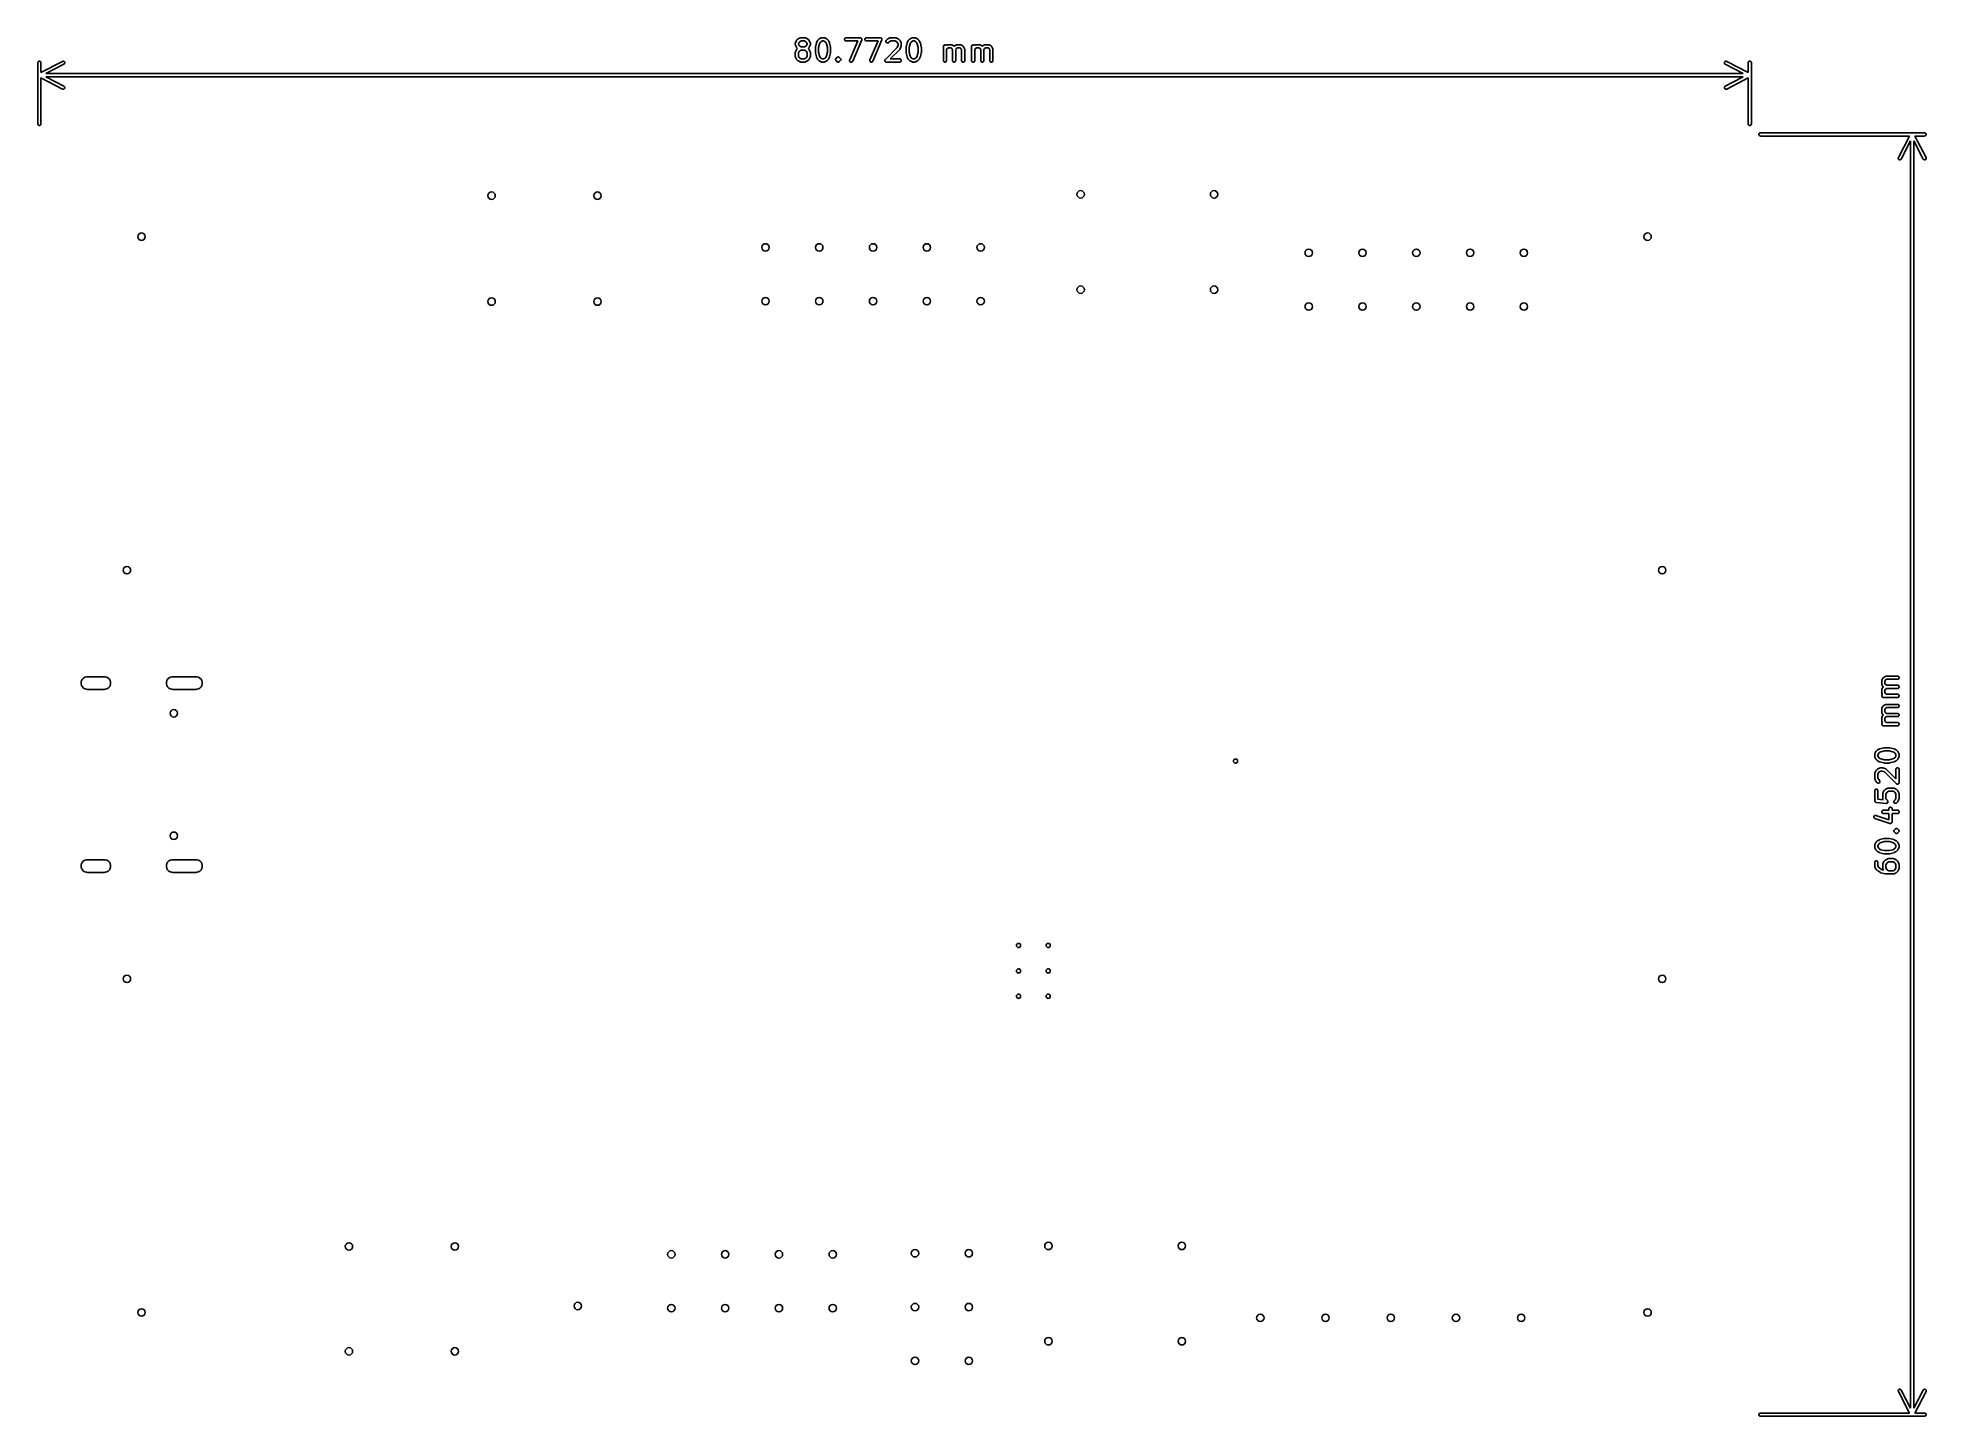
# Model space of a CAD drawing. Extents: x 0.21 to 3.72, y 0.21 to 2.77.
import ezdxf

# ---------------------------------------------------------------- set-up
doc = ezdxf.new("R2010")
doc.units = 0
doc.header["$MEASUREMENT"] = 0
doc.layers.add('BLACK', color=7, linetype='CONTINUOUS')

msp = doc.modelspace()

# ---------------------------------------------------------------- linework, layer by layer
at = {"layer": 'BLACK', "linetype": 'CONTINUOUS'}
for p, q in [((1.6152, 2.7592), (1.6153, 2.7598)), ((1.6152, 2.7574), (1.6152, 2.7592)), ((1.6153, 2.7568), (1.6152, 2.7574)), ((1.6152, 2.7424), (1.6153, 2.7429)), ((1.6152, 2.7349), (1.6152, 2.7424)), ((1.6153, 2.76), (1.6155, 2.7606)), ((1.6153, 2.7599), (1.6153, 2.76)), ((1.6153, 2.7598), (1.6153, 2.7599)), ((1.6153, 2.7567), (1.6153, 2.7568)), ((1.6153, 2.7566), (1.6153, 2.7567)), ((1.6155, 2.756), (1.6153, 2.7566)), ((1.6153, 2.7431), (1.6155, 2.7437)), ((1.6153, 2.743), (1.6153, 2.7431)), ((1.6153, 2.7429), (1.6153, 2.743)), ((1.6155, 2.7606), (1.6174, 2.7643)), ((1.6174, 2.7523), (1.6155, 2.756)), ((1.6155, 2.7437), (1.6174, 2.7474)), ((1.6174, 2.7643), (1.6175, 2.7646)), ((1.6175, 2.752), (1.6174, 2.7523)), ((1.6174, 2.7474), (1.6175, 2.7477)), ((1.6175, 2.7646), (1.6176, 2.7646)), ((1.6176, 2.752), (1.6175, 2.752)), ((1.6175, 2.7477), (1.6176, 2.7478)), ((1.6176, 2.7647), (1.6177, 2.7648)), ((1.6176, 2.7646), (1.6176, 2.7647)), ((1.6176, 2.7519), (1.6176, 2.752)), ((1.6177, 2.7518), (1.6176, 2.7519)), ((1.6176, 2.7478), (1.6177, 2.7479)), ((1.6176, 2.7478), (1.6176, 2.7478)), ((1.6177, 2.7649), (1.6179, 2.7651)), ((1.6177, 2.7648), (1.6177, 2.7649)), ((1.6179, 2.7515), (1.6177, 2.7518)), ((1.6177, 2.7518), (1.6177, 2.7518)), ((1.6177, 2.748), (1.6179, 2.7482)), ((1.6177, 2.7479), (1.6177, 2.748)), ((1.6179, 2.7651), (1.6198, 2.767)), ((1.6196, 2.7499), (1.6179, 2.7515)), ((1.6179, 2.7482), (1.6196, 2.7499)), ((1.6198, 2.767), (1.62, 2.7671)), ((1.62, 2.7671), (1.6201, 2.7672)), ((1.6201, 2.7672), (1.6202, 2.7673)), ((1.6202, 2.7673), (1.6203, 2.7673)), ((1.6203, 2.7673), (1.6206, 2.7675)), ((1.6203, 2.7673), (1.6203, 2.7673)), ((1.6206, 2.7675), (1.6243, 2.7694)), ((1.6224, 2.7612), (1.6211, 2.7585)), ((1.6211, 2.7585), (1.6211, 2.7581)), ((1.6211, 2.7581), (1.6224, 2.7554)), ((1.6224, 2.7444), (1.6211, 2.7417)), ((1.6211, 2.7417), (1.6211, 2.7356)), ((1.6236, 2.7624), (1.6224, 2.7612)), ((1.6224, 2.7554), (1.6236, 2.7542)), ((1.6236, 2.7456), (1.6224, 2.7444)), ((1.6263, 2.7638), (1.6236, 2.7624)), ((1.6236, 2.7542), (1.6263, 2.7528)), ((1.6263, 2.7469), (1.6236, 2.7456)), ((1.6243, 2.7694), (1.6249, 2.7696)), ((1.6249, 2.7696), (1.625, 2.7696)), ((1.625, 2.7696), (1.6251, 2.7696)), ((1.6251, 2.7696), (1.6256, 2.7697)), ((1.6256, 2.7697), (1.6331, 2.7697)), ((1.6324, 2.7638), (1.6263, 2.7638)), ((1.6263, 2.7528), (1.6324, 2.7528)), ((1.6324, 2.7469), (1.6263, 2.7469)), ((1.6351, 2.7624), (1.6324, 2.7638)), ((1.6324, 2.7528), (1.6351, 2.7542)), ((1.6351, 2.7456), (1.6324, 2.7469)), ((1.6331, 2.7697), (1.6337, 2.7696)), ((1.6337, 2.7696), (1.6338, 2.7696)), ((1.6338, 2.7696), (1.6339, 2.7696)), ((1.6339, 2.7696), (1.6345, 2.7694)), ((1.6345, 2.7694), (1.6382, 2.7675)), ((1.6363, 2.7612), (1.6351, 2.7624)), ((1.6351, 2.7542), (1.6363, 2.7554)), ((1.6363, 2.7444), (1.6351, 2.7456)), ((1.6377, 2.7585), (1.6363, 2.7612)), ((1.6363, 2.7554), (1.6377, 2.7581)), ((1.6377, 2.7417), (1.6363, 2.7444)), ((1.6377, 2.7581), (1.6377, 2.7585)), ((1.6377, 2.7356), (1.6377, 2.7417)), ((1.6382, 2.7675), (1.6385, 2.7673)), ((1.6385, 2.7673), (1.6385, 2.7673)), ((1.6385, 2.7673), (1.6386, 2.7673)), ((1.6386, 2.7673), (1.6387, 2.7672)), ((1.6387, 2.7672), (1.6388, 2.7671)), ((1.6388, 2.7671), (1.639, 2.767)), ((1.639, 2.767), (1.6409, 2.7651)), ((1.6409, 2.7515), (1.6392, 2.7499)), ((1.6392, 2.7499), (1.6409, 2.7482)), ((1.6409, 2.7651), (1.641, 2.7649)), ((1.641, 2.7518), (1.6409, 2.7515)), ((1.6409, 2.7482), (1.641, 2.748)), ((1.641, 2.7649), (1.6411, 2.7648)), ((1.6411, 2.7518), (1.641, 2.7518)), ((1.641, 2.748), (1.6411, 2.7479)), ((1.6411, 2.7648), (1.6412, 2.7647)), ((1.6412, 2.7519), (1.6411, 2.7518)), ((1.6411, 2.7479), (1.6412, 2.7478)), ((1.6412, 2.7647), (1.6412, 2.7646)), ((1.6412, 2.7646), (1.6413, 2.7646)), ((1.6413, 2.752), (1.6412, 2.752)), ((1.6412, 2.752), (1.6412, 2.7519)), ((1.6412, 2.7478), (1.6412, 2.7478)), ((1.6412, 2.7478), (1.6413, 2.7477)), ((1.6413, 2.7646), (1.6414, 2.7643)), ((1.6414, 2.7523), (1.6413, 2.752)), ((1.6413, 2.7477), (1.6414, 2.7474)), ((1.6414, 2.7643), (1.6433, 2.7606)), ((1.6433, 2.756), (1.6414, 2.7523)), ((1.6414, 2.7474), (1.6433, 2.7437)), ((1.6433, 2.7606), (1.6435, 2.76)), ((1.6435, 2.7566), (1.6433, 2.756)), ((1.6433, 2.7437), (1.6435, 2.7431)), ((1.6435, 2.76), (1.6435, 2.7599)), ((1.6435, 2.7599), (1.6435, 2.7598)), ((1.6435, 2.7598), (1.6436, 2.7592)), ((1.6436, 2.7574), (1.6435, 2.7568)), ((1.6435, 2.7568), (1.6435, 2.7567)), ((1.6435, 2.7567), (1.6435, 2.7566)), ((1.6435, 2.7431), (1.6435, 2.743)), ((1.6435, 2.743), (1.6435, 2.7429)), ((1.6435, 2.7429), (1.6436, 2.7424)), ((1.6436, 2.7592), (1.6436, 2.7574)), ((1.6436, 2.7424), (1.6436, 2.7349)), ((1.6527, 2.7523), (1.6528, 2.7524)), ((1.6527, 2.7521), (1.6527, 2.7523)), ((1.6527, 2.7519), (1.6527, 2.7521)), ((1.6527, 2.7518), (1.6527, 2.7519)), ((1.6527, 2.7517), (1.6527, 2.7518)), ((1.6527, 2.7424), (1.6527, 2.7517)), ((1.6527, 2.7423), (1.6527, 2.7424)), ((1.6527, 2.7422), (1.6527, 2.7423)), ((1.6527, 2.742), (1.6527, 2.7422)), ((1.6527, 2.7418), (1.6527, 2.742)), ((1.6528, 2.7418), (1.6527, 2.7418)), ((1.6528, 2.7525), (1.6547, 2.76)), ((1.6528, 2.7524), (1.6528, 2.7525)), ((1.6528, 2.7417), (1.6528, 2.7418)), ((1.6547, 2.7342), (1.6528, 2.7417)), ((1.6547, 2.76), (1.6548, 2.7603)), ((1.6547, 2.76), (1.6547, 2.76)), ((1.6547, 2.76), (1.6547, 2.76)), ((1.6548, 2.7603), (1.6548, 2.7605)), ((1.6548, 2.7605), (1.6549, 2.7605)), ((1.6549, 2.7606), (1.6568, 2.7643)), ((1.6549, 2.7605), (1.6549, 2.7606)), ((1.6568, 2.7643), (1.6569, 2.7646)), ((1.6569, 2.7646), (1.657, 2.7647)), ((1.6569, 2.7646), (1.6569, 2.7646)), ((1.657, 2.7647), (1.6571, 2.7648)), ((1.6571, 2.7649), (1.6573, 2.7651)), ((1.6571, 2.7648), (1.6571, 2.7649)), ((1.6573, 2.7651), (1.6592, 2.767)), ((1.6603, 2.7582), (1.6586, 2.7514)), ((1.6586, 2.7514), (1.6586, 2.7427)), ((1.6586, 2.7427), (1.6603, 2.7359)), ((1.6592, 2.767), (1.6594, 2.7671)), ((1.6594, 2.7671), (1.6595, 2.7672)), ((1.6595, 2.7672), (1.6595, 2.7673)), ((1.6595, 2.7673), (1.6596, 2.7673)), ((1.6596, 2.7673), (1.6597, 2.7673)), ((1.6597, 2.7673), (1.6599, 2.7675)), ((1.6599, 2.7675), (1.6637, 2.7694)), ((1.6618, 2.7612), (1.6603, 2.7582)), ((1.663, 2.7624), (1.6618, 2.7612)), ((1.6657, 2.7638), (1.663, 2.7624)), ((1.6637, 2.7694), (1.6642, 2.7696)), ((1.6642, 2.7696), (1.6643, 2.7696)), ((1.6643, 2.7696), (1.6644, 2.7696)), ((1.6644, 2.7696), (1.665, 2.7697)), ((1.665, 2.7697), (1.6688, 2.7697)), ((1.6681, 2.7638), (1.6657, 2.7638)), ((1.6708, 2.7624), (1.6681, 2.7638)), ((1.6688, 2.7697), (1.6693, 2.7696)), ((1.6693, 2.7696), (1.6694, 2.7696)), ((1.6694, 2.7696), (1.6695, 2.7696)), ((1.6695, 2.7696), (1.6701, 2.7694)), ((1.6701, 2.7694), (1.6738, 2.7675)), ((1.672, 2.7612), (1.6708, 2.7624)), ((1.6735, 2.7582), (1.672, 2.7612)), ((1.6752, 2.7514), (1.6735, 2.7582)), ((1.6735, 2.7359), (1.6752, 2.7427)), ((1.6738, 2.7675), (1.6741, 2.7673)), ((1.6741, 2.7673), (1.6742, 2.7673)), ((1.6742, 2.7673), (1.6742, 2.7673)), ((1.6742, 2.7673), (1.6743, 2.7672)), ((1.6743, 2.7672), (1.6744, 2.7671)), ((1.6744, 2.7671), (1.6746, 2.767)), ((1.6746, 2.767), (1.6765, 2.7651)), ((1.6752, 2.7427), (1.6752, 2.7514)), ((1.6765, 2.7651), (1.6767, 2.7649)), ((1.6767, 2.7649), (1.6767, 2.7648)), ((1.6767, 2.7648), (1.6768, 2.7647)), ((1.6768, 2.7647), (1.6768, 2.7646)), ((1.6768, 2.7646), (1.6769, 2.7646)), ((1.6769, 2.7646), (1.677, 2.7643)), ((1.677, 2.7643), (1.6789, 2.7606)), ((1.6789, 2.7606), (1.6789, 2.7605)), ((1.6789, 2.7605), (1.6789, 2.7605)), ((1.6789, 2.7605), (1.679, 2.7603)), ((1.679, 2.7603), (1.6791, 2.76)), ((1.6791, 2.76), (1.6791, 2.76)), ((1.6791, 2.76), (1.6791, 2.76)), ((1.6791, 2.76), (1.681, 2.7525)), ((1.681, 2.7417), (1.6791, 2.7342)), ((1.681, 2.7525), (1.681, 2.7524)), ((1.681, 2.7524), (1.681, 2.7523)), ((1.681, 2.7523), (1.6811, 2.7521)), ((1.6811, 2.742), (1.681, 2.7418)), ((1.681, 2.7418), (1.681, 2.7418)), ((1.681, 2.7418), (1.681, 2.7417)), ((1.6811, 2.7521), (1.6811, 2.7519)), ((1.6811, 2.7519), (1.6811, 2.7518)), ((1.6811, 2.7518), (1.6811, 2.7517)), ((1.6811, 2.7517), (1.6811, 2.7424)), ((1.6811, 2.7424), (1.6811, 2.7423)), ((1.6811, 2.7423), (1.6811, 2.7422)), ((1.6811, 2.7422), (1.6811, 2.742)), ((1.7071, 2.7673), (1.7076, 2.7684)), ((1.7071, 2.7662), (1.7071, 2.7673)), ((1.7076, 2.7651), (1.7071, 2.7662)), ((1.7076, 2.7684), (1.7084, 2.7692)), ((1.7084, 2.7643), (1.7076, 2.7651)), ((1.7084, 2.7692), (1.7094, 2.7696)), ((1.7094, 2.7638), (1.7084, 2.7643)), ((1.7094, 2.7696), (1.71, 2.7697)), ((1.71, 2.7638), (1.7094, 2.7638)), ((1.71, 2.7697), (1.7363, 2.7697)), ((1.7318, 2.7638), (1.71, 2.7638)), ((1.7167, 2.7285), (1.7318, 2.7638)), ((1.739, 2.7656), (1.7221, 2.7262)), ((1.7363, 2.7697), (1.7368, 2.7696)), ((1.7368, 2.7696), (1.7369, 2.7696)), ((1.7369, 2.7696), (1.7369, 2.7696)), ((1.7369, 2.7696), (1.7374, 2.7694)), ((1.7374, 2.7694), (1.7379, 2.7692)), ((1.7379, 2.7692), (1.7379, 2.7692)), ((1.7379, 2.7692), (1.7379, 2.7692)), ((1.7379, 2.7692), (1.7383, 2.7688)), ((1.7383, 2.7688), (1.7387, 2.7684)), ((1.7387, 2.7684), (1.7387, 2.7684)), ((1.7387, 2.7684), (1.7387, 2.7683)), ((1.7387, 2.7683), (1.7389, 2.7678)), ((1.7389, 2.7678), (1.7392, 2.7673)), ((1.7391, 2.7661), (1.739, 2.7656)), ((1.7392, 2.7662), (1.7391, 2.7661)), ((1.7391, 2.7661), (1.7391, 2.7661)), ((1.7392, 2.7673), (1.7392, 2.7673)), ((1.7392, 2.7673), (1.7392, 2.7673)), ((1.7392, 2.7673), (1.7392, 2.7667)), ((1.7392, 2.7667), (1.7392, 2.7662)), ((1.7446, 2.7673), (1.7451, 2.7684)), ((1.7446, 2.7662), (1.7446, 2.7673)), ((1.7451, 2.7651), (1.7446, 2.7662)), ((1.7451, 2.7684), (1.7459, 2.7692)), ((1.7459, 2.7643), (1.7451, 2.7651)), ((1.7459, 2.7692), (1.7469, 2.7696)), ((1.7469, 2.7638), (1.7459, 2.7643)), ((1.7469, 2.7696), (1.7475, 2.7697)), ((1.7475, 2.7638), (1.7469, 2.7638)), ((1.7475, 2.7697), (1.7738, 2.7697)), ((1.7693, 2.7638), (1.7475, 2.7638)), ((1.7542, 2.7285), (1.7693, 2.7638)), ((1.7765, 2.7656), (1.7596, 2.7262)), ((1.7738, 2.7697), (1.7743, 2.7696)), ((1.7743, 2.7696), (1.7743, 2.7696)), ((1.7743, 2.7696), (1.7744, 2.7696)), ((1.7744, 2.7696), (1.7749, 2.7694)), ((1.7749, 2.7694), (1.7754, 2.7692)), ((1.7754, 2.7692), (1.7754, 2.7692)), ((1.7754, 2.7692), (1.7754, 2.7692)), ((1.7754, 2.7692), (1.7758, 2.7688)), ((1.7758, 2.7688), (1.7762, 2.7684)), ((1.7762, 2.7684), (1.7762, 2.7684)), ((1.7762, 2.7684), (1.7762, 2.7683)), ((1.7762, 2.7683), (1.7764, 2.7678)), ((1.7764, 2.7678), (1.7766, 2.7673)), ((1.7766, 2.7661), (1.7765, 2.7656)), ((1.7766, 2.7673), (1.7766, 2.7673)), ((1.7766, 2.7673), (1.7767, 2.7673)), ((1.7767, 2.7673), (1.7766, 2.7667)), ((1.7766, 2.7667), (1.7766, 2.7662)), ((1.7766, 2.7662), (1.7766, 2.7661)), ((1.7766, 2.7661), (1.7766, 2.7661)), ((1.7829, 2.7295), (1.8049, 2.7515)), ((1.784, 2.7636), (1.7844, 2.7646)), ((1.784, 2.7624), (1.784, 2.7636)), ((1.7844, 2.7613), (1.784, 2.7624)), ((1.7844, 2.7646), (1.7848, 2.7651)), ((1.7852, 2.7605), (1.7844, 2.7613)), ((1.7848, 2.7651), (1.7867, 2.767)), ((1.7863, 2.7601), (1.7852, 2.7605)), ((1.7875, 2.7601), (1.7863, 2.7601)), ((1.7867, 2.767), (1.7869, 2.7671)), ((1.7869, 2.7672), (1.787, 2.7673)), ((1.7869, 2.7671), (1.7869, 2.7672)), ((1.787, 2.7673), (1.7871, 2.7673)), ((1.7871, 2.7673), (1.7872, 2.7673)), ((1.7872, 2.7673), (1.7874, 2.7675)), ((1.7874, 2.7675), (1.7912, 2.7694)), ((1.7885, 2.7605), (1.7875, 2.7601)), ((1.789, 2.7609), (1.7885, 2.7605)), ((1.7905, 2.7624), (1.789, 2.7609)), ((1.7932, 2.7638), (1.7905, 2.7624)), ((1.7912, 2.7694), (1.7917, 2.7696)), ((1.7917, 2.7696), (1.7918, 2.7696)), ((1.7918, 2.7696), (1.7919, 2.7696)), ((1.7919, 2.7696), (1.7925, 2.7697)), ((1.8096, 2.7478), (1.7921, 2.7303)), ((1.7925, 2.7697), (1.8019, 2.7697)), ((1.8012, 2.7638), (1.7932, 2.7638)), ((1.8039, 2.7624), (1.8012, 2.7638)), ((1.8019, 2.7697), (1.8025, 2.7696)), ((1.8025, 2.7696), (1.8025, 2.7696)), ((1.8025, 2.7696), (1.8027, 2.7696)), ((1.8027, 2.7696), (1.8032, 2.7694)), ((1.8032, 2.7694), (1.8069, 2.7675)), ((1.8051, 2.7612), (1.8039, 2.7624)), ((1.8049, 2.7515), (1.8064, 2.756)), ((1.8064, 2.7585), (1.8051, 2.7612)), ((1.8064, 2.756), (1.8064, 2.7585)), ((1.8069, 2.7675), (1.8072, 2.7673)), ((1.8072, 2.7673), (1.8073, 2.7673)), ((1.8073, 2.7673), (1.8073, 2.7673)), ((1.8073, 2.7673), (1.8074, 2.7672)), ((1.8074, 2.7672), (1.8075, 2.7671)), ((1.8075, 2.7671), (1.8077, 2.767)), ((1.8077, 2.767), (1.8096, 2.7651)), ((1.8096, 2.7651), (1.8098, 2.7649)), ((1.81, 2.7482), (1.8096, 2.7478)), ((1.8098, 2.7649), (1.8098, 2.7648)), ((1.8098, 2.7648), (1.8099, 2.7647)), ((1.8099, 2.7647), (1.81, 2.7646)), ((1.81, 2.7646), (1.81, 2.7646)), ((1.81, 2.7646), (1.8101, 2.7643)), ((1.8101, 2.7484), (1.81, 2.7483)), ((1.81, 2.7483), (1.81, 2.7482)), ((1.8101, 2.7643), (1.812, 2.7606)), ((1.8103, 2.7489), (1.8101, 2.7484)), ((1.8122, 2.7546), (1.8103, 2.7489)), ((1.812, 2.7606), (1.8122, 2.76)), ((1.8122, 2.76), (1.8122, 2.7599)), ((1.8122, 2.7599), (1.8123, 2.7598)), ((1.8123, 2.7549), (1.8122, 2.7548)), ((1.8122, 2.7548), (1.8122, 2.7546)), ((1.8123, 2.7598), (1.8123, 2.7592)), ((1.8123, 2.7592), (1.8123, 2.7555)), ((1.8123, 2.7555), (1.8123, 2.7552)), ((1.8123, 2.7552), (1.8123, 2.7551)), ((1.8123, 2.7551), (1.8123, 2.755)), ((1.8123, 2.755), (1.8123, 2.7549)), ((1.8214, 2.7519), (1.8215, 2.7521)), ((1.8214, 2.7518), (1.8214, 2.7519)), ((1.8214, 2.7517), (1.8214, 2.7518)), ((1.8214, 2.7424), (1.8214, 2.7517)), ((1.8214, 2.7423), (1.8214, 2.7424)), ((1.8214, 2.7422), (1.8214, 2.7423)), ((1.8215, 2.742), (1.8214, 2.7422)), ((1.8215, 2.7525), (1.8234, 2.76)), ((1.8215, 2.7524), (1.8215, 2.7525)), ((1.8215, 2.7523), (1.8215, 2.7524)), ((1.8215, 2.7521), (1.8215, 2.7523)), ((1.8215, 2.7418), (1.8215, 2.742)), ((1.8215, 2.7417), (1.8215, 2.7418)), ((1.8215, 2.7418), (1.8215, 2.7418)), ((1.8234, 2.7342), (1.8215, 2.7417)), ((1.8234, 2.76), (1.8235, 2.7603)), ((1.8234, 2.76), (1.8234, 2.76)), ((1.8234, 2.76), (1.8234, 2.76)), ((1.8235, 2.7603), (1.8236, 2.7605)), ((1.8236, 2.7606), (1.8255, 2.7643)), ((1.8236, 2.7605), (1.8236, 2.7606)), ((1.8236, 2.7605), (1.8236, 2.7605)), ((1.8255, 2.7643), (1.8256, 2.7646)), ((1.8256, 2.7646), (1.8257, 2.7646)), ((1.8257, 2.7647), (1.8258, 2.7648)), ((1.8257, 2.7646), (1.8257, 2.7647)), ((1.8258, 2.7649), (1.826, 2.7651)), ((1.8258, 2.7648), (1.8258, 2.7649)), ((1.826, 2.7651), (1.8279, 2.767)), ((1.829, 2.7582), (1.8273, 2.7514)), ((1.8273, 2.7514), (1.8273, 2.7427)), ((1.8273, 2.7427), (1.829, 2.7359)), ((1.8279, 2.767), (1.8281, 2.7671)), ((1.8281, 2.7671), (1.8282, 2.7672)), ((1.8282, 2.7672), (1.8283, 2.7673)), ((1.8283, 2.7673), (1.8284, 2.7673)), ((1.8284, 2.7673), (1.8287, 2.7675)), ((1.8284, 2.7673), (1.8284, 2.7673)), ((1.8287, 2.7675), (1.8324, 2.7694)), ((1.8305, 2.7612), (1.829, 2.7582)), ((1.8317, 2.7624), (1.8305, 2.7612)), ((1.8344, 2.7638), (1.8317, 2.7624)), ((1.8324, 2.7694), (1.833, 2.7696)), ((1.833, 2.7696), (1.8331, 2.7696)), ((1.8331, 2.7696), (1.8332, 2.7696)), ((1.8332, 2.7696), (1.8337, 2.7697)), ((1.8337, 2.7697), (1.8375, 2.7697)), ((1.8368, 2.7638), (1.8344, 2.7638)), ((1.8395, 2.7624), (1.8368, 2.7638)), ((1.8375, 2.7697), (1.8381, 2.7696)), ((1.8381, 2.7696), (1.8382, 2.7696)), ((1.8382, 2.7696), (1.8383, 2.7696)), ((1.8383, 2.7696), (1.8388, 2.7694)), ((1.8388, 2.7694), (1.8426, 2.7675)), ((1.8407, 2.7612), (1.8395, 2.7624)), ((1.8422, 2.7582), (1.8407, 2.7612)), ((1.8439, 2.7514), (1.8422, 2.7582)), ((1.8422, 2.7359), (1.8439, 2.7427)), ((1.8426, 2.7675), (1.8428, 2.7673)), ((1.8428, 2.7673), (1.8429, 2.7673)), ((1.8429, 2.7673), (1.843, 2.7673)), ((1.843, 2.7673), (1.8431, 2.7672)), ((1.8431, 2.7672), (1.8431, 2.7671)), ((1.8431, 2.7671), (1.8433, 2.767)), ((1.8433, 2.767), (1.8452, 2.7651)), ((1.8439, 2.7427), (1.8439, 2.7514)), ((1.8452, 2.7651), (1.8454, 2.7649)), ((1.8454, 2.7649), (1.8455, 2.7648)), ((1.8455, 2.7648), (1.8455, 2.7647)), ((1.8455, 2.7647), (1.8456, 2.7646)), ((1.8456, 2.7646), (1.8456, 2.7646)), ((1.8456, 2.7646), (1.8458, 2.7643)), ((1.8458, 2.7643), (1.8476, 2.7606)), ((1.8476, 2.7606), (1.8477, 2.7605)), ((1.8477, 2.7605), (1.8477, 2.7605)), ((1.8477, 2.7605), (1.8478, 2.7603)), ((1.8478, 2.7603), (1.8478, 2.76)), ((1.8478, 2.76), (1.8478, 2.76)), ((1.8478, 2.76), (1.8479, 2.76)), ((1.8479, 2.76), (1.8497, 2.7525)), ((1.8497, 2.7417), (1.8479, 2.7342)), ((1.8497, 2.7525), (1.8497, 2.7524)), ((1.8497, 2.7524), (1.8498, 2.7523)), ((1.8498, 2.7418), (1.8497, 2.7418)), ((1.8497, 2.7418), (1.8497, 2.7417)), ((1.8498, 2.7523), (1.8498, 2.7521)), ((1.8498, 2.7521), (1.8498, 2.7519)), ((1.8498, 2.7519), (1.8498, 2.7518)), ((1.8498, 2.7518), (1.8498, 2.7517)), ((1.8498, 2.7517), (1.8498, 2.7424)), ((1.8498, 2.7424), (1.8498, 2.7423)), ((1.8498, 2.7423), (1.8498, 2.7422)), ((1.8498, 2.7422), (1.8498, 2.742)), ((1.8498, 2.742), (1.8498, 2.7418)), ((1.8908, 2.7542), (1.8913, 2.7553)), ((1.8908, 2.7536), (1.8908, 2.7542)), ((1.8908, 2.7274), (1.8908, 2.7536)), ((1.8913, 2.7553), (1.8921, 2.7561)), ((1.8921, 2.7561), (1.8932, 2.7565)), ((1.8932, 2.7565), (1.8943, 2.7565)), ((1.8943, 2.7565), (1.8954, 2.7561)), ((1.8954, 2.7561), (1.8961, 2.7553)), ((1.8961, 2.7553), (1.898, 2.7563)), ((1.8974, 2.7493), (1.8967, 2.7486)), ((1.8967, 2.7486), (1.8967, 2.7274)), ((1.9001, 2.7507), (1.8974, 2.7493)), ((1.898, 2.7563), (1.8986, 2.7565)), ((1.8986, 2.7565), (1.8987, 2.7565)), ((1.8987, 2.7565), (1.8988, 2.7565)), ((1.8988, 2.7565), (1.8994, 2.7566)), ((1.8994, 2.7566), (1.905, 2.7566)), ((1.9043, 2.7507), (1.9001, 2.7507)), ((1.9065, 2.7495), (1.9043, 2.7507)), ((1.905, 2.7566), (1.9056, 2.7565)), ((1.9056, 2.7565), (1.9057, 2.7565)), ((1.9057, 2.7565), (1.9058, 2.7565)), ((1.9058, 2.7565), (1.9063, 2.7563)), ((1.9063, 2.7563), (1.9101, 2.7544)), ((1.9077, 2.7473), (1.9065, 2.7495)), ((1.9077, 2.7274), (1.9077, 2.7473)), ((1.9101, 2.7544), (1.9102, 2.7543)), ((1.9102, 2.7543), (1.9102, 2.7543)), ((1.9102, 2.7543), (1.9103, 2.7543)), ((1.9103, 2.7543), (1.9105, 2.7541)), ((1.9105, 2.7541), (1.9106, 2.754)), ((1.9106, 2.754), (1.9107, 2.7541)), ((1.9107, 2.7541), (1.911, 2.7543)), ((1.911, 2.7543), (1.911, 2.7543)), ((1.911, 2.7543), (1.9111, 2.7543)), ((1.9111, 2.7543), (1.9112, 2.7544)), ((1.9112, 2.7544), (1.9149, 2.7563)), ((1.9147, 2.7495), (1.9136, 2.7473)), ((1.9136, 2.7473), (1.9136, 2.7274)), ((1.9169, 2.7507), (1.9147, 2.7495)), ((1.9149, 2.7563), (1.9155, 2.7565)), ((1.9155, 2.7565), (1.9156, 2.7565)), ((1.9156, 2.7565), (1.9157, 2.7565)), ((1.9157, 2.7565), (1.9162, 2.7566)), ((1.9162, 2.7566), (1.9219, 2.7566)), ((1.9212, 2.7507), (1.9169, 2.7507)), ((1.9234, 2.7495), (1.9212, 2.7507)), ((1.9219, 2.7566), (1.9224, 2.7565)), ((1.9224, 2.7565), (1.9225, 2.7565)), ((1.9225, 2.7565), (1.9226, 2.7565)), ((1.9226, 2.7565), (1.9232, 2.7563)), ((1.9232, 2.7563), (1.9269, 2.7544)), ((1.9245, 2.7473), (1.9234, 2.7495)), ((1.9245, 2.7274), (1.9245, 2.7473)), ((1.9269, 2.7544), (1.927, 2.7543)), ((1.927, 2.7543), (1.9271, 2.7543)), ((1.9271, 2.7543), (1.9271, 2.7543)), ((1.9271, 2.7543), (1.9274, 2.7541)), ((1.9274, 2.7541), (1.9277, 2.7538)), ((1.9277, 2.7538), (1.9279, 2.7536)), ((1.9279, 2.7536), (1.9281, 2.7533)), ((1.9281, 2.7533), (1.9282, 2.7532)), ((1.9282, 2.7532), (1.9282, 2.7532)), ((1.9282, 2.7532), (1.9283, 2.7531)), ((1.9283, 2.7531), (1.9301, 2.7493)), ((1.9301, 2.7493), (1.9303, 2.7488)), ((1.9303, 2.7488), (1.9303, 2.7487)), ((1.9303, 2.7487), (1.9304, 2.7486)), ((1.9304, 2.7486), (1.9304, 2.748)), ((1.9304, 2.748), (1.9304, 2.7274)), ((1.9433, 2.7542), (1.9438, 2.7553)), ((1.9433, 2.7536), (1.9433, 2.7542)), ((1.9433, 2.7274), (1.9433, 2.7536)), ((1.9438, 2.7553), (1.9446, 2.7561)), ((1.9446, 2.7561), (1.9457, 2.7565)), ((1.9457, 2.7565), (1.9468, 2.7565)), ((1.9468, 2.7565), (1.9479, 2.7561)), ((1.9479, 2.7561), (1.9486, 2.7553)), ((1.9486, 2.7553), (1.9505, 2.7563)), ((1.9499, 2.7493), (1.9492, 2.7486)), ((1.9492, 2.7486), (1.9492, 2.7274)), ((1.9526, 2.7507), (1.9499, 2.7493)), ((1.9505, 2.7563), (1.9511, 2.7565)), ((1.9511, 2.7565), (1.9512, 2.7565)), ((1.9512, 2.7565), (1.9513, 2.7565)), ((1.9513, 2.7565), (1.9519, 2.7566)), ((1.9519, 2.7566), (1.9575, 2.7566)), ((1.9568, 2.7507), (1.9526, 2.7507)), ((1.959, 2.7495), (1.9568, 2.7507)), ((1.9575, 2.7566), (1.9581, 2.7565)), ((1.9581, 2.7565), (1.9582, 2.7565)), ((1.9582, 2.7565), (1.9583, 2.7565)), ((1.9583, 2.7565), (1.9588, 2.7563)), ((1.9588, 2.7563), (1.9626, 2.7544)), ((1.9602, 2.7473), (1.959, 2.7495)), ((1.9602, 2.7274), (1.9602, 2.7473)), ((1.9626, 2.7544), (1.9626, 2.7543)), ((1.9626, 2.7543), (1.9627, 2.7543)), ((1.9627, 2.7543), (1.9627, 2.7543)), ((1.9627, 2.7543), (1.963, 2.7541)), ((1.963, 2.7541), (1.9631, 2.754)), ((1.9631, 2.754), (1.9632, 2.7541)), ((1.9632, 2.7541), (1.9635, 2.7543)), ((1.9635, 2.7543), (1.9635, 2.7543)), ((1.9635, 2.7543), (1.9636, 2.7543)), ((1.9636, 2.7543), (1.9637, 2.7544)), ((1.9637, 2.7544), (1.9674, 2.7563)), ((1.9672, 2.7495), (1.9661, 2.7473)), ((1.9661, 2.7473), (1.9661, 2.7274)), ((1.9694, 2.7507), (1.9672, 2.7495)), ((1.9674, 2.7563), (1.9679, 2.7565)), ((1.9679, 2.7565), (1.9681, 2.7565)), ((1.9681, 2.7565), (1.9682, 2.7565)), ((1.9682, 2.7565), (1.9687, 2.7566)), ((1.9687, 2.7566), (1.9744, 2.7566)), ((1.9737, 2.7507), (1.9694, 2.7507)), ((1.9759, 2.7495), (1.9737, 2.7507)), ((1.9744, 2.7566), (1.9749, 2.7565)), ((1.9749, 2.7565), (1.975, 2.7565)), ((1.975, 2.7565), (1.9751, 2.7565)), ((1.9751, 2.7565), (1.9757, 2.7563)), ((1.9757, 2.7563), (1.9794, 2.7544)), ((1.977, 2.7473), (1.9759, 2.7495)), ((1.977, 2.7274), (1.977, 2.7473)), ((1.9794, 2.7544), (1.9795, 2.7543)), ((1.9795, 2.7543), (1.9796, 2.7543)), ((1.9796, 2.7543), (1.9796, 2.7543)), ((1.9796, 2.7543), (1.9799, 2.7541)), ((1.9799, 2.7541), (1.9802, 2.7538)), ((1.9802, 2.7538), (1.9804, 2.7536)), ((1.9804, 2.7536), (1.9806, 2.7533)), ((1.9806, 2.7533), (1.9807, 2.7532)), ((1.9807, 2.7532), (1.9807, 2.7532)), ((1.9807, 2.7532), (1.9807, 2.7531)), ((1.9807, 2.7531), (1.9826, 2.7493)), ((1.9826, 2.7493), (1.9828, 2.7488)), ((1.9828, 2.7488), (1.9828, 2.7487)), ((1.9828, 2.7487), (1.9829, 2.7486)), ((1.9829, 2.7486), (1.9829, 2.748)), ((1.9829, 2.748), (1.9829, 2.7274)), ((0.207, 2.7231), (0.2071, 2.7237)), ((0.207, 2.6097), (0.207, 2.7231)), ((0.2071, 2.7237), (0.2075, 2.7247)), ((0.2075, 2.7247), (0.2084, 2.7255)), ((0.2084, 2.7255), (0.2094, 2.726)), ((0.2094, 2.726), (0.2106, 2.726)), ((0.2106, 2.726), (0.2116, 2.7255)), ((0.2116, 2.7255), (0.2125, 2.7247)), ((0.2125, 2.7247), (0.2129, 2.7237)), ((0.2129, 2.7237), (0.213, 2.7231)), ((0.213, 2.7049), (0.253, 2.7257)), ((0.213, 2.7231), (0.213, 2.7049)), ((0.2557, 2.7205), (0.2221, 2.703)), ((0.253, 2.7257), (0.2535, 2.7259)), ((0.2535, 2.7259), (0.2547, 2.726)), ((0.2547, 2.726), (0.2558, 2.7257)), ((0.2562, 2.7208), (0.2557, 2.7205)), ((0.2558, 2.7257), (0.2567, 2.7249)), ((0.2569, 2.7217), (0.2562, 2.7208)), ((0.2567, 2.7249), (0.2572, 2.7239)), ((0.2573, 2.7228), (0.2569, 2.7217)), ((0.2572, 2.7239), (0.2573, 2.7228)), ((1.6153, 2.7343), (1.6152, 2.7349)), ((1.6153, 2.7342), (1.6153, 2.7343)), ((1.6153, 2.7341), (1.6153, 2.7342)), ((1.6155, 2.7335), (1.6153, 2.7341)), ((1.6174, 2.7298), (1.6155, 2.7335)), ((1.6175, 2.7296), (1.6174, 2.7298)), ((1.6176, 2.7295), (1.6175, 2.7296)), ((1.6176, 2.7294), (1.6176, 2.7295)), ((1.6177, 2.7293), (1.6176, 2.7294)), ((1.6179, 2.729), (1.6177, 2.7293)), ((1.6177, 2.7293), (1.6177, 2.7293)), ((1.6198, 2.7272), (1.6179, 2.729)), ((1.62, 2.727), (1.6198, 2.7272)), ((1.6201, 2.7269), (1.62, 2.727)), ((1.6202, 2.7269), (1.6201, 2.7269)), ((1.6203, 2.7268), (1.6202, 2.7269)), ((1.6206, 2.7266), (1.6203, 2.7268)), ((1.6203, 2.7268), (1.6203, 2.7268)), ((1.6243, 2.7247), (1.6206, 2.7266)), ((1.6211, 2.7356), (1.6224, 2.7329)), ((1.6224, 2.7329), (1.6236, 2.7317)), ((1.6236, 2.7317), (1.6263, 2.7303)), ((1.6249, 2.7245), (1.6243, 2.7247)), ((1.625, 2.7245), (1.6249, 2.7245)), ((1.6251, 2.7245), (1.625, 2.7245)), ((1.6256, 2.7244), (1.6251, 2.7245)), ((1.6331, 2.7244), (1.6256, 2.7244)), ((1.6263, 2.7303), (1.6324, 2.7303)), ((1.6324, 2.7303), (1.6351, 2.7317)), ((1.6337, 2.7245), (1.6331, 2.7244)), ((1.6338, 2.7245), (1.6337, 2.7245)), ((1.6339, 2.7245), (1.6338, 2.7245)), ((1.6345, 2.7247), (1.6339, 2.7245)), ((1.6382, 2.7266), (1.6345, 2.7247)), ((1.6351, 2.7317), (1.6363, 2.7329)), ((1.6363, 2.7329), (1.6377, 2.7356)), ((1.6385, 2.7268), (1.6382, 2.7266)), ((1.6386, 2.7269), (1.6385, 2.7268)), ((1.6385, 2.7268), (1.6385, 2.7268)), ((1.6387, 2.7269), (1.6386, 2.7269)), ((1.6388, 2.727), (1.6387, 2.7269)), ((1.639, 2.7272), (1.6388, 2.727)), ((1.6409, 2.729), (1.639, 2.7272)), ((1.641, 2.7293), (1.6409, 2.729)), ((1.6411, 2.7293), (1.641, 2.7293)), ((1.6412, 2.7294), (1.6411, 2.7293)), ((1.6413, 2.7296), (1.6412, 2.7295)), ((1.6412, 2.7295), (1.6412, 2.7294)), ((1.6414, 2.7298), (1.6413, 2.7296)), ((1.6433, 2.7335), (1.6414, 2.7298)), ((1.6435, 2.7341), (1.6433, 2.7335)), ((1.6436, 2.7349), (1.6435, 2.7343)), ((1.6435, 2.7343), (1.6435, 2.7342)), ((1.6435, 2.7342), (1.6435, 2.7341)), ((1.6547, 2.7341), (1.6547, 2.7342)), ((1.6548, 2.7338), (1.6547, 2.7341)), ((1.6547, 2.7341), (1.6547, 2.7341)), ((1.6548, 2.7336), (1.6548, 2.7338)), ((1.6549, 2.7336), (1.6548, 2.7336)), ((1.6549, 2.7335), (1.6549, 2.7336)), ((1.6568, 2.7298), (1.6549, 2.7335)), ((1.6569, 2.7296), (1.6568, 2.7298)), ((1.6569, 2.7295), (1.6569, 2.7296)), ((1.657, 2.7294), (1.6569, 2.7295)), ((1.6571, 2.7293), (1.657, 2.7294)), ((1.6573, 2.729), (1.6571, 2.7293)), ((1.6571, 2.7293), (1.6571, 2.7293)), ((1.6592, 2.7272), (1.6573, 2.729)), ((1.6594, 2.727), (1.6592, 2.7272)), ((1.6595, 2.7269), (1.6594, 2.727)), ((1.6596, 2.7268), (1.6595, 2.7269)), ((1.6595, 2.7269), (1.6595, 2.7269)), ((1.6597, 2.7268), (1.6596, 2.7268)), ((1.6599, 2.7266), (1.6597, 2.7268)), ((1.6637, 2.7247), (1.6599, 2.7266)), ((1.6603, 2.7359), (1.6618, 2.7329)), ((1.6618, 2.7329), (1.663, 2.7317)), ((1.663, 2.7317), (1.6657, 2.7303)), ((1.6642, 2.7245), (1.6637, 2.7247)), ((1.6643, 2.7245), (1.6642, 2.7245)), ((1.6644, 2.7245), (1.6643, 2.7245)), ((1.665, 2.7244), (1.6644, 2.7245)), ((1.6688, 2.7244), (1.665, 2.7244)), ((1.6657, 2.7303), (1.6681, 2.7303)), ((1.6681, 2.7303), (1.6708, 2.7317)), ((1.6693, 2.7245), (1.6688, 2.7244)), ((1.6694, 2.7245), (1.6693, 2.7245)), ((1.6695, 2.7245), (1.6694, 2.7245)), ((1.6701, 2.7247), (1.6695, 2.7245)), ((1.6738, 2.7266), (1.6701, 2.7247)), ((1.6708, 2.7317), (1.672, 2.7329)), ((1.672, 2.7329), (1.6735, 2.7359)), ((1.6741, 2.7268), (1.6738, 2.7266)), ((1.6742, 2.7268), (1.6741, 2.7268)), ((1.6743, 2.7269), (1.6742, 2.7269)), ((1.6742, 2.7269), (1.6742, 2.7268)), ((1.6744, 2.727), (1.6743, 2.7269)), ((1.6746, 2.7272), (1.6744, 2.727)), ((1.6765, 2.729), (1.6746, 2.7272)), ((1.6767, 2.7293), (1.6765, 2.729)), ((1.6768, 2.7294), (1.6767, 2.7293)), ((1.6767, 2.7293), (1.6767, 2.7293)), ((1.6769, 2.7296), (1.6768, 2.7295)), ((1.6768, 2.7295), (1.6768, 2.7294)), ((1.677, 2.7298), (1.6769, 2.7296)), ((1.6789, 2.7335), (1.677, 2.7298)), ((1.679, 2.7338), (1.6789, 2.7336)), ((1.6789, 2.7336), (1.6789, 2.7336)), ((1.6789, 2.7336), (1.6789, 2.7335)), ((1.6791, 2.7341), (1.679, 2.7338)), ((1.6791, 2.7342), (1.6791, 2.7341)), ((1.6791, 2.7341), (1.6791, 2.7341)), ((1.6902, 2.7298), (1.6907, 2.7309)), ((1.6902, 2.7287), (1.6902, 2.7298)), ((1.6905, 2.7279), (1.6902, 2.7287)), ((1.6907, 2.7276), (1.6905, 2.7279)), ((1.6907, 2.7309), (1.6911, 2.7313)), ((1.6911, 2.7272), (1.6907, 2.7276)), ((1.6911, 2.7313), (1.6929, 2.7332)), ((1.6929, 2.7253), (1.6911, 2.7272)), ((1.6929, 2.7332), (1.6934, 2.7336)), ((1.6934, 2.7249), (1.6929, 2.7253)), ((1.6934, 2.7336), (1.6941, 2.7339)), ((1.6934, 2.7336), (1.6934, 2.7336)), ((1.6944, 2.7245), (1.6934, 2.7249)), ((1.6941, 2.7339), (1.6944, 2.734)), ((1.6944, 2.734), (1.6956, 2.734)), ((1.6956, 2.7245), (1.6944, 2.7245)), ((1.6944, 2.7245), (1.6944, 2.7245)), ((1.6956, 2.734), (1.6956, 2.734)), ((1.6956, 2.734), (1.6959, 2.7339)), ((1.6967, 2.7249), (1.6956, 2.7245)), ((1.6956, 2.7245), (1.6956, 2.7245)), ((1.6959, 2.7339), (1.6967, 2.7336)), ((1.6967, 2.7336), (1.6967, 2.7336)), ((1.6967, 2.7336), (1.6971, 2.7332)), ((1.6971, 2.7253), (1.6967, 2.7249)), ((1.6971, 2.7332), (1.699, 2.7313)), ((1.699, 2.7272), (1.6971, 2.7253)), ((1.699, 2.7313), (1.6993, 2.7309)), ((1.6993, 2.7276), (1.699, 2.7272)), ((1.6993, 2.7309), (1.6998, 2.7298)), ((1.6998, 2.7287), (1.6993, 2.7276)), ((1.6998, 2.7298), (1.6998, 2.7298)), ((1.6998, 2.7298), (1.6998, 2.7287)), ((1.7165, 2.728), (1.7167, 2.7285)), ((1.7165, 2.7268), (1.7165, 2.728)), ((1.7169, 2.7258), (1.7165, 2.7268)), ((1.7177, 2.7249), (1.7169, 2.7258)), ((1.7188, 2.7245), (1.7177, 2.7249)), ((1.7199, 2.7245), (1.7188, 2.7245)), ((1.721, 2.7249), (1.7199, 2.7245)), ((1.7218, 2.7257), (1.721, 2.7249)), ((1.7221, 2.7262), (1.7218, 2.7257)), ((1.754, 2.728), (1.7542, 2.7285)), ((1.754, 2.7268), (1.754, 2.728)), ((1.7544, 2.7258), (1.754, 2.7268)), ((1.7552, 2.7249), (1.7544, 2.7258)), ((1.7563, 2.7245), (1.7552, 2.7249)), ((1.7574, 2.7245), (1.7563, 2.7245)), ((1.7585, 2.7249), (1.7574, 2.7245)), ((1.7593, 2.7257), (1.7585, 2.7249)), ((1.7596, 2.7262), (1.7593, 2.7257)), ((1.7821, 2.7279), (1.7825, 2.729)), ((1.7821, 2.7268), (1.7821, 2.7279)), ((1.7825, 2.7257), (1.7821, 2.7268)), ((1.7825, 2.729), (1.7829, 2.7295)), ((1.7834, 2.7249), (1.7825, 2.7257)), ((1.7844, 2.7245), (1.7834, 2.7249)), ((1.785, 2.7244), (1.7844, 2.7245)), ((1.8094, 2.7244), (1.785, 2.7244)), ((1.7921, 2.7303), (1.8094, 2.7303)), ((1.8094, 2.7303), (1.8099, 2.7303)), ((1.8099, 2.7245), (1.8094, 2.7244)), ((1.8099, 2.7303), (1.811, 2.7298)), ((1.811, 2.7249), (1.8099, 2.7245)), ((1.811, 2.7298), (1.8118, 2.729)), ((1.8118, 2.7257), (1.811, 2.7249)), ((1.8118, 2.729), (1.8123, 2.7279)), ((1.8123, 2.7268), (1.8118, 2.7257)), ((1.8123, 2.7279), (1.8123, 2.7268)), ((1.8234, 2.7341), (1.8234, 2.7342)), ((1.8235, 2.7338), (1.8234, 2.7341)), ((1.8234, 2.7341), (1.8234, 2.7341)), ((1.8236, 2.7336), (1.8235, 2.7338)), ((1.8236, 2.7335), (1.8236, 2.7336)), ((1.8236, 2.7336), (1.8236, 2.7336)), ((1.8255, 2.7298), (1.8236, 2.7335)), ((1.8256, 2.7296), (1.8255, 2.7298)), ((1.8257, 2.7295), (1.8256, 2.7296)), ((1.8257, 2.7294), (1.8257, 2.7295)), ((1.8258, 2.7293), (1.8257, 2.7294)), ((1.826, 2.729), (1.8258, 2.7293)), ((1.8258, 2.7293), (1.8258, 2.7293)), ((1.8279, 2.7272), (1.826, 2.729)), ((1.8281, 2.727), (1.8279, 2.7272)), ((1.8282, 2.7269), (1.8281, 2.727)), ((1.8283, 2.7269), (1.8282, 2.7269)), ((1.8284, 2.7268), (1.8283, 2.7269)), ((1.8287, 2.7266), (1.8284, 2.7268)), ((1.8284, 2.7268), (1.8284, 2.7268)), ((1.8324, 2.7247), (1.8287, 2.7266)), ((1.829, 2.7359), (1.8305, 2.7329)), ((1.8305, 2.7329), (1.8317, 2.7317)), ((1.8317, 2.7317), (1.8344, 2.7303)), ((1.833, 2.7245), (1.8324, 2.7247)), ((1.8331, 2.7245), (1.833, 2.7245)), ((1.8332, 2.7245), (1.8331, 2.7245)), ((1.8337, 2.7244), (1.8332, 2.7245)), ((1.8375, 2.7244), (1.8337, 2.7244)), ((1.8344, 2.7303), (1.8368, 2.7303)), ((1.8368, 2.7303), (1.8395, 2.7317)), ((1.8381, 2.7245), (1.8375, 2.7244)), ((1.8382, 2.7245), (1.8381, 2.7245)), ((1.8383, 2.7245), (1.8382, 2.7245)), ((1.8388, 2.7247), (1.8383, 2.7245)), ((1.8426, 2.7266), (1.8388, 2.7247)), ((1.8395, 2.7317), (1.8407, 2.7329)), ((1.8407, 2.7329), (1.8422, 2.7359)), ((1.8428, 2.7268), (1.8426, 2.7266)), ((1.8429, 2.7268), (1.8428, 2.7268)), ((1.843, 2.7269), (1.8429, 2.7268)), ((1.8431, 2.7269), (1.843, 2.7269)), ((1.8433, 2.7272), (1.8431, 2.727)), ((1.8431, 2.727), (1.8431, 2.7269)), ((1.8452, 2.729), (1.8433, 2.7272)), ((1.8454, 2.7293), (1.8452, 2.729)), ((1.8455, 2.7293), (1.8454, 2.7293)), ((1.8456, 2.7295), (1.8455, 2.7294)), ((1.8455, 2.7294), (1.8455, 2.7293)), ((1.8458, 2.7298), (1.8456, 2.7296)), ((1.8456, 2.7296), (1.8456, 2.7295)), ((1.8476, 2.7335), (1.8458, 2.7298)), ((1.8477, 2.7336), (1.8476, 2.7335)), ((1.8478, 2.7338), (1.8477, 2.7336)), ((1.8477, 2.7336), (1.8477, 2.7336)), ((1.8479, 2.7342), (1.8478, 2.7341)), ((1.8478, 2.7341), (1.8478, 2.7341)), ((1.8478, 2.7341), (1.8478, 2.7338)), ((1.8908, 2.7268), (1.8908, 2.7274)), ((1.8913, 2.7257), (1.8908, 2.7268)), ((1.8921, 2.7249), (1.8913, 2.7257)), ((1.8932, 2.7245), (1.8921, 2.7249)), ((1.8943, 2.7245), (1.8932, 2.7245)), ((1.8954, 2.7249), (1.8943, 2.7245)), ((1.8962, 2.7257), (1.8954, 2.7249)), ((1.8966, 2.7268), (1.8962, 2.7257)), ((1.8967, 2.7274), (1.8966, 2.7268)), ((1.9077, 2.7268), (1.9077, 2.7274)), ((1.9082, 2.7257), (1.9077, 2.7268)), ((1.909, 2.7249), (1.9082, 2.7257)), ((1.91, 2.7245), (1.909, 2.7249)), ((1.9112, 2.7245), (1.91, 2.7245)), ((1.9123, 2.7249), (1.9112, 2.7245)), ((1.9131, 2.7257), (1.9123, 2.7249)), ((1.9135, 2.7268), (1.9131, 2.7257)), ((1.9136, 2.7274), (1.9135, 2.7268)), ((1.9246, 2.7268), (1.9245, 2.7274)), ((1.925, 2.7257), (1.9246, 2.7268)), ((1.9258, 2.7249), (1.925, 2.7257)), ((1.9269, 2.7245), (1.9258, 2.7249)), ((1.9281, 2.7245), (1.9269, 2.7245)), ((1.9291, 2.7249), (1.9281, 2.7245)), ((1.9299, 2.7257), (1.9291, 2.7249)), ((1.9304, 2.7268), (1.9299, 2.7257)), ((1.9304, 2.7274), (1.9304, 2.7268)), ((1.9433, 2.7268), (1.9433, 2.7274)), ((1.9438, 2.7257), (1.9433, 2.7268)), ((1.9446, 2.7249), (1.9438, 2.7257)), ((1.9457, 2.7245), (1.9446, 2.7249)), ((1.9468, 2.7245), (1.9457, 2.7245)), ((1.9479, 2.7249), (1.9468, 2.7245)), ((1.9487, 2.7257), (1.9479, 2.7249)), ((1.9491, 2.7268), (1.9487, 2.7257)), ((1.9492, 2.7274), (1.9491, 2.7268)), ((1.9602, 2.7268), (1.9602, 2.7274)), ((1.9606, 2.7257), (1.9602, 2.7268)), ((1.9615, 2.7249), (1.9606, 2.7257)), ((1.9625, 2.7245), (1.9615, 2.7249)), ((1.9637, 2.7245), (1.9625, 2.7245)), ((1.9647, 2.7249), (1.9637, 2.7245)), ((1.9656, 2.7257), (1.9647, 2.7249)), ((1.966, 2.7268), (1.9656, 2.7257)), ((1.9661, 2.7274), (1.966, 2.7268)), ((1.9771, 2.7268), (1.977, 2.7274)), ((1.9775, 2.7257), (1.9771, 2.7268)), ((1.9783, 2.7249), (1.9775, 2.7257)), ((1.9794, 2.7245), (1.9783, 2.7249)), ((1.9806, 2.7245), (1.9794, 2.7245)), ((1.9816, 2.7249), (1.9806, 2.7245)), ((1.9824, 2.7257), (1.9816, 2.7249)), ((1.9829, 2.7268), (1.9824, 2.7257)), ((1.9829, 2.7274), (1.9829, 2.7268)), ((3.3427, 2.7228), (3.3428, 2.7239)), ((3.3431, 2.7217), (3.3427, 2.7228)), ((3.3428, 2.7239), (3.3433, 2.7249)), ((3.3438, 2.7208), (3.3431, 2.7217)), ((3.3433, 2.7249), (3.3442, 2.7257)), ((3.3443, 2.7205), (3.3438, 2.7208)), ((3.3442, 2.7257), (3.3453, 2.726)), ((3.3779, 2.703), (3.3443, 2.7205)), ((3.3453, 2.726), (3.3465, 2.7259)), ((3.3465, 2.7259), (3.347, 2.7257)), ((3.347, 2.7257), (3.387, 2.7049)), ((3.387, 2.7231), (3.3871, 2.7237)), ((3.387, 2.7049), (3.387, 2.7231)), ((3.3871, 2.7237), (3.3875, 2.7247)), ((3.3875, 2.7247), (3.3884, 2.7255)), ((3.3884, 2.7255), (3.3894, 2.726)), ((3.3894, 2.726), (3.3906, 2.726)), ((3.3906, 2.726), (3.3916, 2.7255)), ((3.3916, 2.7255), (3.3925, 2.7247)), ((3.3925, 2.7247), (3.3929, 2.7237)), ((3.3929, 2.7237), (3.393, 2.7231)), ((3.393, 2.7231), (3.393, 2.6097)), ((0.253, 2.6743), (0.213, 2.6951)), ((0.213, 2.6951), (0.213, 2.6097)), ((0.2221, 2.703), (3.3779, 2.703)), ((3.3779, 2.697), (0.2221, 2.697)), ((0.2221, 2.697), (0.2557, 2.6795)), ((0.2535, 2.6741), (0.253, 2.6743)), ((0.2547, 2.674), (0.2535, 2.6741)), ((0.2558, 2.6743), (0.2547, 2.674)), ((0.2557, 2.6795), (0.2562, 2.6792)), ((0.2567, 2.6751), (0.2558, 2.6743)), ((0.2562, 2.6792), (0.2569, 2.6783)), ((0.2572, 2.6761), (0.2567, 2.6751)), ((0.2569, 2.6783), (0.2573, 2.6772)), ((0.2573, 2.6772), (0.2572, 2.6761)), ((3.3427, 2.6772), (3.3431, 2.6783)), ((3.3428, 2.6761), (3.3427, 2.6772)), ((3.3433, 2.6751), (3.3428, 2.6761)), ((3.3431, 2.6783), (3.3438, 2.6792)), ((3.3442, 2.6743), (3.3433, 2.6751)), ((3.3438, 2.6792), (3.3443, 2.6795)), ((3.3453, 2.674), (3.3442, 2.6743)), ((3.3443, 2.6795), (3.3779, 2.697)), ((3.3465, 2.6741), (3.3453, 2.674)), ((3.347, 2.6743), (3.3465, 2.6741)), ((3.387, 2.6951), (3.347, 2.6743)), ((3.387, 2.6097), (3.387, 2.6951)), ((0.2071, 2.6091), (0.207, 2.6097)), ((0.2075, 2.608), (0.2071, 2.6091)), ((0.2084, 2.6072), (0.2075, 2.608)), ((0.2094, 2.6068), (0.2084, 2.6072)), ((0.2106, 2.6068), (0.2094, 2.6068)), ((0.2116, 2.6072), (0.2106, 2.6068)), ((0.2125, 2.608), (0.2116, 2.6072)), ((0.2129, 2.6091), (0.2125, 2.608)), ((0.213, 2.6097), (0.2129, 2.6091)), ((3.3871, 2.6091), (3.387, 2.6097)), ((3.3875, 2.608), (3.3871, 2.6091)), ((3.3884, 2.6072), (3.3875, 2.608)), ((3.3894, 2.6068), (3.3884, 2.6072)), ((3.3906, 2.6068), (3.3894, 2.6068)), ((3.3916, 2.6072), (3.3906, 2.6068)), ((3.3925, 2.608), (3.3916, 2.6072)), ((3.3929, 2.6091), (3.3925, 2.608)), ((3.393, 2.6097), (3.3929, 2.6091)), ((3.4068, 2.5906), (3.4072, 2.5916)), ((3.4068, 2.5894), (3.4068, 2.5906)), ((3.4072, 2.5884), (3.4068, 2.5894)), ((3.4072, 2.5916), (3.408, 2.5925)), ((3.408, 2.5875), (3.4072, 2.5884)), ((3.408, 2.5925), (3.4091, 2.5929)), ((3.4091, 2.5871), (3.408, 2.5875)), ((3.4091, 2.5929), (3.4097, 2.593)), ((3.4097, 2.587), (3.4091, 2.5871)), ((3.4097, 2.593), (3.7151, 2.593)), ((3.6871, 2.587), (3.4097, 2.587)), ((3.6663, 2.547), (3.6871, 2.587)), ((3.689, 2.5779), (3.6715, 2.5443)), ((3.689, 0.2221), (3.689, 2.5779)), ((3.7125, 2.5443), (3.695, 2.5779)), ((3.695, 2.5779), (3.695, 0.2221)), ((3.7151, 2.587), (3.6969, 2.587)), ((3.6969, 2.587), (3.7177, 2.547)), ((3.7151, 2.593), (3.7157, 2.5929)), ((3.7157, 2.5871), (3.7151, 2.587)), ((3.7157, 2.5929), (3.7167, 2.5925)), ((3.7167, 2.5875), (3.7157, 2.5871)), ((3.7167, 2.5925), (3.7175, 2.5916)), ((3.7175, 2.5884), (3.7167, 2.5875)), ((3.7175, 2.5916), (3.718, 2.5906)), ((3.718, 2.5894), (3.7175, 2.5884)), ((3.718, 2.5906), (3.718, 2.5894)), ((3.666, 2.5453), (3.6661, 2.5465)), ((3.6663, 2.5442), (3.666, 2.5453)), ((3.6661, 2.5465), (3.6663, 2.547)), ((3.6671, 2.5433), (3.6663, 2.5442)), ((3.6681, 2.5428), (3.6671, 2.5433)), ((3.6692, 2.5427), (3.6681, 2.5428)), ((3.6703, 2.5431), (3.6692, 2.5427)), ((3.6712, 2.5438), (3.6703, 2.5431)), ((3.6715, 2.5443), (3.6712, 2.5438)), ((3.7128, 2.5438), (3.7125, 2.5443)), ((3.7137, 2.5431), (3.7128, 2.5438)), ((3.7148, 2.5427), (3.7137, 2.5431)), ((3.7159, 2.5428), (3.7148, 2.5427)), ((3.7169, 2.5433), (3.7159, 2.5428)), ((3.7177, 2.5442), (3.7169, 2.5433)), ((3.7177, 2.547), (3.7179, 2.5465)), ((3.718, 2.5453), (3.7177, 2.5442)), ((3.7179, 2.5465), (3.718, 2.5453)), ((0.2921, 1.5794), (0.2947, 1.581)), ((0.2947, 1.581), (0.2977, 1.5818)), ((0.2977, 1.5818), (0.2993, 1.5819)), ((0.2993, 1.5819), (0.3307, 1.5819)), ((0.3307, 1.5819), (0.3323, 1.5818)), ((0.3323, 1.5818), (0.3353, 1.581)), ((0.3353, 1.581), (0.3379, 1.5794)), ((0.4507, 1.5794), (0.4534, 1.581)), ((0.4534, 1.581), (0.4564, 1.5818)), ((0.4564, 1.5818), (0.4579, 1.5819)), ((0.4579, 1.5819), (0.5012, 1.5819)), ((0.5012, 1.5819), (0.5028, 1.5818)), ((0.5028, 1.5818), (0.5057, 1.581)), ((0.5057, 1.581), (0.5084, 1.5794)), ((3.6379, 1.5799), (3.6382, 1.5802)), ((3.6382, 1.5802), (3.6384, 1.5804)), ((3.6384, 1.5804), (3.6387, 1.5806)), ((3.6387, 1.5806), (3.6388, 1.5807)), ((3.6388, 1.5807), (3.6388, 1.5807)), ((3.6388, 1.5807), (3.6389, 1.5807)), ((3.6389, 1.5807), (3.6427, 1.5826)), ((3.6427, 1.5826), (3.6432, 1.5828)), ((3.6432, 1.5828), (3.6433, 1.5828)), ((3.6433, 1.5828), (3.6434, 1.5829)), ((3.6434, 1.5829), (3.644, 1.5829)), ((3.644, 1.5829), (3.6646, 1.5829)), ((3.6646, 1.5829), (3.6652, 1.5829)), ((3.6652, 1.5829), (3.6663, 1.5824)), ((3.6663, 1.5824), (3.6671, 1.5816)), ((3.6671, 1.5816), (3.6675, 1.5806)), ((3.6675, 1.5806), (3.6675, 1.5794)), ((0.2875, 1.5716), (0.2883, 1.5746)), ((0.2875, 1.5685), (0.2875, 1.5716)), ((0.2883, 1.5656), (0.2875, 1.5685)), ((0.2883, 1.5746), (0.2899, 1.5773)), ((0.2899, 1.5629), (0.2883, 1.5656)), ((0.2899, 1.5773), (0.2921, 1.5794)), ((0.2921, 1.5607), (0.2899, 1.5629)), ((0.2947, 1.5592), (0.2921, 1.5607)), ((0.2977, 1.5584), (0.2947, 1.5592)), ((0.2993, 1.5583), (0.2977, 1.5584)), ((0.3307, 1.5583), (0.2993, 1.5583)), ((0.3323, 1.5584), (0.3307, 1.5583)), ((0.3353, 1.5592), (0.3323, 1.5584)), ((0.3379, 1.5607), (0.3353, 1.5592)), ((0.3379, 1.5794), (0.3401, 1.5773)), ((0.3401, 1.5629), (0.3379, 1.5607)), ((0.3401, 1.5773), (0.3417, 1.5746)), ((0.3417, 1.5656), (0.3401, 1.5629)), ((0.3417, 1.5746), (0.3425, 1.5716)), ((0.3425, 1.5685), (0.3417, 1.5656)), ((0.3425, 1.5716), (0.3425, 1.5685)), ((0.4462, 1.5716), (0.447, 1.5746)), ((0.4462, 1.5685), (0.4462, 1.5716)), ((0.447, 1.5656), (0.4462, 1.5685)), ((0.447, 1.5746), (0.4485, 1.5773)), ((0.4485, 1.5629), (0.447, 1.5656)), ((0.4485, 1.5773), (0.4507, 1.5794)), ((0.4507, 1.5607), (0.4485, 1.5629)), ((0.4534, 1.5592), (0.4507, 1.5607)), ((0.4564, 1.5584), (0.4534, 1.5592)), ((0.4579, 1.5583), (0.4564, 1.5584)), ((0.5012, 1.5583), (0.4579, 1.5583)), ((0.5028, 1.5584), (0.5012, 1.5583)), ((0.5057, 1.5592), (0.5028, 1.5584)), ((0.5084, 1.5607), (0.5057, 1.5592)), ((0.5084, 1.5794), (0.5106, 1.5773)), ((0.5106, 1.5629), (0.5084, 1.5607)), ((0.5106, 1.5773), (0.5121, 1.5746)), ((0.5121, 1.5656), (0.5106, 1.5629)), ((0.5121, 1.5746), (0.5129, 1.5716)), ((0.5129, 1.5685), (0.5121, 1.5656)), ((0.5129, 1.5716), (0.5129, 1.5685)), ((3.6354, 1.5744), (3.6355, 1.5749)), ((3.6354, 1.5687), (3.6354, 1.5744)), ((3.6355, 1.5682), (3.6354, 1.5687)), ((3.6354, 1.5575), (3.6355, 1.5581)), ((3.6354, 1.5519), (3.6354, 1.5575)), ((3.6355, 1.5513), (3.6354, 1.5519)), ((3.6355, 1.5751), (3.6357, 1.5757)), ((3.6355, 1.575), (3.6355, 1.5751)), ((3.6355, 1.5749), (3.6355, 1.575)), ((3.6355, 1.5681), (3.6355, 1.5682)), ((3.6355, 1.5679), (3.6355, 1.5681)), ((3.6357, 1.5674), (3.6355, 1.5679)), ((3.6355, 1.5583), (3.6357, 1.5588)), ((3.6355, 1.5582), (3.6355, 1.5583)), ((3.6355, 1.5581), (3.6355, 1.5582)), ((3.6355, 1.5512), (3.6355, 1.5513)), ((3.6355, 1.5511), (3.6355, 1.5512)), ((3.6357, 1.5505), (3.6355, 1.5511)), ((3.6355, 1.5468), (3.6359, 1.5479)), ((3.6355, 1.5457), (3.6355, 1.5468)), ((3.6359, 1.5446), (3.6355, 1.5457)), ((3.6357, 1.5757), (3.6376, 1.5794)), ((3.6376, 1.5637), (3.6357, 1.5674)), ((3.6357, 1.5588), (3.6376, 1.5626)), ((3.6367, 1.5486), (3.6357, 1.5505)), ((3.6359, 1.5479), (3.6367, 1.5486)), ((3.6376, 1.5794), (3.6377, 1.5795)), ((3.6377, 1.5636), (3.6376, 1.5637)), ((3.6376, 1.5626), (3.6377, 1.5626)), ((3.6377, 1.5796), (3.6379, 1.5799)), ((3.6377, 1.5795), (3.6377, 1.5796)), ((3.6377, 1.5796), (3.6377, 1.5796)), ((3.6377, 1.5635), (3.6377, 1.5636)), ((3.6379, 1.5632), (3.6377, 1.5635)), ((3.6377, 1.5635), (3.6377, 1.5635)), ((3.6377, 1.5627), (3.6379, 1.563)), ((3.6377, 1.5626), (3.6377, 1.5627)), ((3.6377, 1.5627), (3.6377, 1.5627)), ((3.638, 1.5631), (3.6379, 1.5632)), ((3.6379, 1.563), (3.638, 1.5631)), ((3.6425, 1.5759), (3.6413, 1.5737)), ((3.6413, 1.5737), (3.6413, 1.5694)), ((3.6413, 1.5694), (3.6425, 1.5672)), ((3.6425, 1.559), (3.6413, 1.5568)), ((3.6413, 1.5568), (3.6413, 1.5526)), ((3.6413, 1.5526), (3.6427, 1.5499)), ((3.6447, 1.577), (3.6425, 1.5759)), ((3.6425, 1.5672), (3.6447, 1.5661)), ((3.6447, 1.5602), (3.6425, 1.559)), ((3.6427, 1.5499), (3.6434, 1.5492)), ((3.6434, 1.5492), (3.6646, 1.5492)), ((3.6646, 1.577), (3.6447, 1.577)), ((3.6447, 1.5661), (3.6646, 1.5661)), ((3.6646, 1.5602), (3.6447, 1.5602)), ((3.6652, 1.5771), (3.6646, 1.577)), ((3.6646, 1.5661), (3.6652, 1.566)), ((3.6652, 1.5602), (3.6646, 1.5602)), ((3.6646, 1.5492), (3.6652, 1.5491)), ((3.6663, 1.5775), (3.6652, 1.5771)), ((3.6652, 1.566), (3.6663, 1.5656)), ((3.6663, 1.5606), (3.6652, 1.5602)), ((3.6652, 1.5491), (3.6663, 1.5487)), ((3.6671, 1.5783), (3.6663, 1.5775)), ((3.6663, 1.5656), (3.6671, 1.5647)), ((3.6671, 1.5615), (3.6663, 1.5606)), ((3.6663, 1.5487), (3.6671, 1.5479)), ((3.6675, 1.5794), (3.6671, 1.5783)), ((3.6671, 1.5647), (3.6675, 1.5637)), ((3.6675, 1.5625), (3.6671, 1.5615)), ((3.6671, 1.5479), (3.6675, 1.5468)), ((3.6675, 1.5457), (3.6671, 1.5446)), ((3.6675, 1.5637), (3.6675, 1.5625)), ((3.6675, 1.5468), (3.6675, 1.5457)), ((3.6354, 1.5219), (3.6355, 1.5224)), ((3.6354, 1.5162), (3.6354, 1.5219)), ((3.6355, 1.5157), (3.6354, 1.5162)), ((3.6355, 1.5226), (3.6357, 1.5232)), ((3.6355, 1.5225), (3.6355, 1.5226)), ((3.6355, 1.5224), (3.6355, 1.5225)), ((3.6355, 1.5156), (3.6355, 1.5157)), ((3.6355, 1.5155), (3.6355, 1.5156)), ((3.6357, 1.5149), (3.6355, 1.5155)), ((3.6357, 1.5232), (3.6376, 1.5269)), ((3.6376, 1.5112), (3.6357, 1.5149)), ((3.6357, 1.5063), (3.6376, 1.5101)), ((3.6367, 1.5438), (3.6359, 1.5446)), ((3.6378, 1.5433), (3.6367, 1.5438)), ((3.6376, 1.5269), (3.6377, 1.527)), ((3.6377, 1.5111), (3.6376, 1.5112)), ((3.6376, 1.5101), (3.6377, 1.5102)), ((3.6377, 1.5271), (3.6379, 1.5274)), ((3.6377, 1.527), (3.6377, 1.5271)), ((3.6377, 1.5271), (3.6377, 1.5271)), ((3.6377, 1.511), (3.6377, 1.5111)), ((3.6379, 1.5107), (3.6377, 1.511)), ((3.6377, 1.511), (3.6377, 1.511)), ((3.6377, 1.5103), (3.6379, 1.5105)), ((3.6377, 1.5102), (3.6377, 1.5103)), ((3.6377, 1.5102), (3.6377, 1.5102)), ((3.6384, 1.5433), (3.6378, 1.5433)), ((3.6379, 1.5274), (3.6382, 1.5277)), ((3.638, 1.5106), (3.6379, 1.5107)), ((3.6379, 1.5105), (3.638, 1.5106)), ((3.6382, 1.5277), (3.6384, 1.5279)), ((3.6646, 1.5433), (3.6384, 1.5433)), ((3.6384, 1.5279), (3.6387, 1.5281)), ((3.6387, 1.5281), (3.6388, 1.5282)), ((3.6388, 1.5282), (3.6389, 1.5283)), ((3.6388, 1.5282), (3.6388, 1.5282)), ((3.6389, 1.5283), (3.6427, 1.5301)), ((3.6425, 1.5234), (3.6413, 1.5212)), ((3.6413, 1.5212), (3.6413, 1.5169)), ((3.6413, 1.5169), (3.6425, 1.5147)), ((3.6447, 1.5245), (3.6425, 1.5234)), ((3.6425, 1.5147), (3.6447, 1.5136)), ((3.6427, 1.5301), (3.6432, 1.5303)), ((3.6432, 1.5303), (3.6433, 1.5303)), ((3.6433, 1.5303), (3.6434, 1.5304)), ((3.6434, 1.5304), (3.644, 1.5304)), ((3.644, 1.5304), (3.6646, 1.5304)), ((3.6646, 1.5245), (3.6447, 1.5245)), ((3.6447, 1.5136), (3.6646, 1.5136)), ((3.6652, 1.5433), (3.6646, 1.5433)), ((3.6646, 1.5304), (3.6652, 1.5304)), ((3.6652, 1.5246), (3.6646, 1.5245)), ((3.6646, 1.5136), (3.6652, 1.5135)), ((3.6663, 1.5438), (3.6652, 1.5433)), ((3.6652, 1.5304), (3.6663, 1.5299)), ((3.6663, 1.525), (3.6652, 1.5246)), ((3.6652, 1.5135), (3.6663, 1.5131)), ((3.6671, 1.5446), (3.6663, 1.5438)), ((3.6663, 1.5299), (3.6671, 1.5291)), ((3.6671, 1.5258), (3.6663, 1.525)), ((3.6663, 1.5131), (3.6671, 1.5123)), ((3.6671, 1.5291), (3.6675, 1.5281)), ((3.6675, 1.5269), (3.6671, 1.5258)), ((3.6671, 1.5123), (3.6675, 1.5112)), ((3.6675, 1.51), (3.6671, 1.509)), ((3.6675, 1.5281), (3.6675, 1.5269)), ((3.6675, 1.5112), (3.6675, 1.51)), ((3.6354, 1.505), (3.6355, 1.5056)), ((3.6354, 1.4994), (3.6354, 1.505)), ((3.6355, 1.4988), (3.6354, 1.4994)), ((3.6355, 1.5058), (3.6357, 1.5063)), ((3.6355, 1.5057), (3.6355, 1.5058)), ((3.6355, 1.5056), (3.6355, 1.5057)), ((3.6355, 1.4987), (3.6355, 1.4988)), ((3.6355, 1.4986), (3.6355, 1.4987)), ((3.6357, 1.498), (3.6355, 1.4986)), ((3.6355, 1.4943), (3.6359, 1.4954)), ((3.6355, 1.4932), (3.6355, 1.4943)), ((3.6359, 1.4921), (3.6355, 1.4932)), ((3.6367, 1.4961), (3.6357, 1.498)), ((3.6359, 1.4954), (3.6367, 1.4961)), ((3.6367, 1.4913), (3.6359, 1.4921)), ((3.6378, 1.4908), (3.6367, 1.4913)), ((3.6384, 1.4908), (3.6378, 1.4908)), ((3.6646, 1.4908), (3.6384, 1.4908)), ((3.6425, 1.5065), (3.6413, 1.5043)), ((3.6413, 1.5043), (3.6413, 1.5001)), ((3.6413, 1.5001), (3.6427, 1.4974)), ((3.6447, 1.5077), (3.6425, 1.5065)), ((3.6427, 1.4974), (3.6434, 1.4967)), ((3.6434, 1.4967), (3.6646, 1.4967)), ((3.6646, 1.5077), (3.6447, 1.5077)), ((3.6652, 1.5077), (3.6646, 1.5077)), ((3.6646, 1.4967), (3.6652, 1.4966)), ((3.6652, 1.4908), (3.6646, 1.4908)), ((3.6663, 1.5082), (3.6652, 1.5077)), ((3.6652, 1.4966), (3.6663, 1.4962)), ((3.6663, 1.4913), (3.6652, 1.4908)), ((3.6671, 1.509), (3.6663, 1.5082)), ((3.6663, 1.4962), (3.6671, 1.4954)), ((3.6671, 1.4921), (3.6663, 1.4913)), ((3.6671, 1.4954), (3.6675, 1.4943)), ((3.6675, 1.4932), (3.6671, 1.4921)), ((3.6675, 1.4943), (3.6675, 1.4932)), ((3.6226, 1.4388), (3.6245, 1.4426)), ((3.6245, 1.4426), (3.6247, 1.4428)), ((3.6247, 1.443), (3.6248, 1.4431)), ((3.6247, 1.4429), (3.6247, 1.443)), ((3.6247, 1.4428), (3.6247, 1.4429)), ((3.6248, 1.4431), (3.6249, 1.4431)), ((3.6249, 1.4431), (3.625, 1.4433)), ((3.625, 1.4433), (3.6269, 1.4452)), ((3.6269, 1.4452), (3.6271, 1.4454)), ((3.6271, 1.4454), (3.6272, 1.4455)), ((3.6272, 1.4455), (3.6273, 1.4455)), ((3.6273, 1.4455), (3.6274, 1.4456)), ((3.6274, 1.4456), (3.6277, 1.4458)), ((3.6274, 1.4456), (3.6274, 1.4456)), ((3.6277, 1.4458), (3.6314, 1.4476)), ((3.6308, 1.4407), (3.6296, 1.4395)), ((3.6338, 1.4422), (3.6308, 1.4407)), ((3.6314, 1.4476), (3.6315, 1.4477)), ((3.6315, 1.4477), (3.6317, 1.4478)), ((3.6315, 1.4477), (3.6315, 1.4477)), ((3.6317, 1.4478), (3.632, 1.4478)), ((3.632, 1.4479), (3.6395, 1.4497)), ((3.632, 1.4478), (3.632, 1.4479)), ((3.632, 1.4478), (3.632, 1.4478)), ((3.6406, 1.4439), (3.6338, 1.4422)), ((3.6395, 1.4497), (3.6396, 1.4497)), ((3.6396, 1.4497), (3.6397, 1.4498)), ((3.6397, 1.4498), (3.6399, 1.4498)), ((3.6399, 1.4498), (3.6401, 1.4498)), ((3.6401, 1.4498), (3.6402, 1.4498)), ((3.6402, 1.4498), (3.6403, 1.4498)), ((3.6403, 1.4498), (3.6496, 1.4498)), ((3.6493, 1.4439), (3.6406, 1.4439)), ((3.6561, 1.4422), (3.6493, 1.4439)), ((3.6496, 1.4498), (3.6497, 1.4498)), ((3.6497, 1.4498), (3.6498, 1.4498)), ((3.6498, 1.4498), (3.65, 1.4498)), ((3.65, 1.4498), (3.6502, 1.4498)), ((3.6502, 1.4498), (3.6502, 1.4497)), ((3.6502, 1.4497), (3.6503, 1.4497)), ((3.6503, 1.4497), (3.6578, 1.4479)), ((3.6591, 1.4407), (3.6561, 1.4422)), ((3.6578, 1.4479), (3.6579, 1.4478)), ((3.6579, 1.4478), (3.6579, 1.4478)), ((3.6579, 1.4478), (3.6582, 1.4478)), ((3.6582, 1.4478), (3.6584, 1.4477)), ((3.6584, 1.4477), (3.6584, 1.4477)), ((3.6584, 1.4477), (3.6585, 1.4476)), ((3.6585, 1.4476), (3.6622, 1.4458)), ((3.6603, 1.4395), (3.6591, 1.4407)), ((3.6622, 1.4458), (3.6624, 1.4456)), ((3.6624, 1.4456), (3.6625, 1.4456)), ((3.6625, 1.4456), (3.6626, 1.4455)), ((3.6626, 1.4455), (3.6627, 1.4455)), ((3.6627, 1.4455), (3.6627, 1.4454)), ((3.6627, 1.4454), (3.663, 1.4452)), ((3.663, 1.4452), (3.6648, 1.4433)), ((3.6648, 1.4433), (3.665, 1.4431)), ((3.665, 1.4431), (3.6651, 1.4431)), ((3.6651, 1.4431), (3.6651, 1.443)), ((3.6651, 1.443), (3.6652, 1.4429)), ((3.6652, 1.4429), (3.6652, 1.4428)), ((3.6652, 1.4428), (3.6654, 1.4426)), ((3.6654, 1.4426), (3.6673, 1.4388)), ((3.6223, 1.4375), (3.6224, 1.4381)), ((3.6223, 1.4337), (3.6223, 1.4375)), ((3.6224, 1.4332), (3.6223, 1.4337)), ((3.6224, 1.4383), (3.6226, 1.4388)), ((3.6224, 1.4382), (3.6224, 1.4383)), ((3.6224, 1.4381), (3.6224, 1.4382)), ((3.6224, 1.4331), (3.6224, 1.4332)), ((3.6224, 1.433), (3.6224, 1.4331)), ((3.6226, 1.4324), (3.6224, 1.433)), ((3.6245, 1.4287), (3.6226, 1.4324)), ((3.6226, 1.4032), (3.6245, 1.4069)), ((3.6247, 1.4284), (3.6245, 1.4287)), ((3.6245, 1.4069), (3.6247, 1.4072)), ((3.6247, 1.4283), (3.6247, 1.4284)), ((3.6247, 1.4284), (3.6247, 1.4284)), ((3.6248, 1.4282), (3.6247, 1.4283)), ((3.6247, 1.4073), (3.6248, 1.4074)), ((3.6247, 1.4072), (3.6247, 1.4073)), ((3.6247, 1.4073), (3.6247, 1.4073)), ((3.6249, 1.4281), (3.6248, 1.4282)), ((3.6248, 1.4074), (3.6249, 1.4075)), ((3.625, 1.4279), (3.6249, 1.4281)), ((3.6249, 1.4075), (3.625, 1.4077)), ((3.6269, 1.426), (3.625, 1.4279)), ((3.625, 1.4077), (3.6269, 1.4096)), ((3.6271, 1.4258), (3.6269, 1.426)), ((3.6269, 1.4096), (3.6271, 1.4098)), ((3.6272, 1.4258), (3.6271, 1.4258)), ((3.6271, 1.4098), (3.6272, 1.4098)), ((3.6273, 1.4257), (3.6272, 1.4258)), ((3.6272, 1.4098), (3.6273, 1.4099)), ((3.6274, 1.4257), (3.6273, 1.4257)), ((3.6273, 1.4099), (3.6274, 1.41)), ((3.6274, 1.4256), (3.6274, 1.4257)), ((3.6277, 1.4255), (3.6274, 1.4256)), ((3.6274, 1.41), (3.6277, 1.4101)), ((3.6274, 1.41), (3.6274, 1.41)), ((3.6314, 1.4236), (3.6277, 1.4255)), ((3.6277, 1.4101), (3.6314, 1.412)), ((3.6296, 1.4395), (3.6282, 1.4368)), ((3.6282, 1.4368), (3.6282, 1.4344)), ((3.6282, 1.4344), (3.6296, 1.4317)), ((3.6296, 1.4317), (3.6308, 1.4305)), ((3.6308, 1.4051), (3.6296, 1.4039)), ((3.6308, 1.4305), (3.6338, 1.429)), ((3.6335, 1.4064), (3.6308, 1.4051)), ((3.6315, 1.4236), (3.6314, 1.4236)), ((3.6314, 1.412), (3.632, 1.4122)), ((3.6317, 1.4235), (3.6315, 1.4236)), ((3.6315, 1.4236), (3.6315, 1.4236)), ((3.632, 1.4234), (3.6317, 1.4235)), ((3.6395, 1.4215), (3.632, 1.4234)), ((3.632, 1.4234), (3.632, 1.4234)), ((3.632, 1.4234), (3.632, 1.4234)), ((3.632, 1.4122), (3.6321, 1.4122)), ((3.6321, 1.4122), (3.6322, 1.4123)), ((3.6322, 1.4123), (3.6328, 1.4123)), ((3.6328, 1.4123), (3.6365, 1.4123)), ((3.636, 1.4064), (3.6335, 1.4064)), ((3.6338, 1.429), (3.6406, 1.4273)), ((3.6405, 1.4049), (3.636, 1.4064)), ((3.6365, 1.4123), (3.6368, 1.4123)), ((3.6368, 1.4123), (3.6369, 1.4123)), ((3.6369, 1.4123), (3.637, 1.4123)), ((3.637, 1.4123), (3.6371, 1.4123)), ((3.6371, 1.4123), (3.6372, 1.4122)), ((3.6372, 1.4122), (3.6374, 1.4122)), ((3.6374, 1.4122), (3.6431, 1.4103)), ((3.6396, 1.4215), (3.6395, 1.4215)), ((3.6397, 1.4215), (3.6396, 1.4215)), ((3.6399, 1.4215), (3.6397, 1.4215)), ((3.6401, 1.4214), (3.6399, 1.4215)), ((3.6402, 1.4214), (3.6401, 1.4214)), ((3.6403, 1.4214), (3.6402, 1.4214)), ((3.6496, 1.4214), (3.6403, 1.4214)), ((3.6625, 1.3829), (3.6405, 1.4049)), ((3.6406, 1.4273), (3.6493, 1.4273)), ((3.6431, 1.4103), (3.6436, 1.4101)), ((3.6436, 1.4101), (3.6437, 1.41)), ((3.6437, 1.41), (3.6438, 1.41)), ((3.6438, 1.41), (3.6442, 1.4096)), ((3.6442, 1.4096), (3.6617, 1.3921)), ((3.6493, 1.4273), (3.6561, 1.429)), ((3.6497, 1.4214), (3.6496, 1.4214)), ((3.6498, 1.4214), (3.6497, 1.4214)), ((3.65, 1.4215), (3.6498, 1.4214)), ((3.6502, 1.4215), (3.65, 1.4215)), ((3.6503, 1.4215), (3.6502, 1.4215)), ((3.6502, 1.4215), (3.6502, 1.4215)), ((3.6578, 1.4234), (3.6503, 1.4215)), ((3.6561, 1.429), (3.6591, 1.4305)), ((3.6579, 1.4234), (3.6578, 1.4234)), ((3.6582, 1.4235), (3.6579, 1.4234)), ((3.6579, 1.4234), (3.6579, 1.4234)), ((3.6584, 1.4236), (3.6582, 1.4235)), ((3.6585, 1.4236), (3.6584, 1.4236)), ((3.6584, 1.4236), (3.6584, 1.4236)), ((3.6622, 1.4255), (3.6585, 1.4236)), ((3.6591, 1.4305), (3.6603, 1.4317)), ((3.6617, 1.4368), (3.6603, 1.4395)), ((3.6603, 1.4317), (3.6617, 1.4344)), ((3.6617, 1.4344), (3.6617, 1.4368)), ((3.6617, 1.4099), (3.6622, 1.411)), ((3.6617, 1.4094), (3.6617, 1.4099)), ((3.6617, 1.3921), (3.6617, 1.4094)), ((3.6624, 1.4256), (3.6622, 1.4255)), ((3.6622, 1.411), (3.663, 1.4118)), ((3.6625, 1.4257), (3.6624, 1.4256)), ((3.6626, 1.4257), (3.6625, 1.4257)), ((3.6627, 1.4258), (3.6626, 1.4257)), ((3.663, 1.426), (3.6627, 1.4258)), ((3.6627, 1.4258), (3.6627, 1.4258)), ((3.6648, 1.4279), (3.663, 1.426)), ((3.663, 1.4118), (3.6641, 1.4123)), ((3.6641, 1.4123), (3.6652, 1.4123)), ((3.665, 1.4281), (3.6648, 1.4279)), ((3.6651, 1.4282), (3.665, 1.4281)), ((3.6652, 1.4284), (3.6651, 1.4283)), ((3.6651, 1.4283), (3.6651, 1.4282)), ((3.6654, 1.4287), (3.6652, 1.4284)), ((3.6652, 1.4284), (3.6652, 1.4284)), ((3.6652, 1.4123), (3.6663, 1.4118)), ((3.6673, 1.4324), (3.6654, 1.4287)), ((3.6663, 1.4118), (3.6671, 1.411)), ((3.6671, 1.411), (3.6675, 1.4099)), ((3.6673, 1.4388), (3.6675, 1.4383)), ((3.6675, 1.433), (3.6673, 1.4324)), ((3.6675, 1.4383), (3.6675, 1.4382)), ((3.6675, 1.4382), (3.6675, 1.4381)), ((3.6675, 1.4381), (3.6676, 1.4375)), ((3.6676, 1.4337), (3.6675, 1.4332)), ((3.6675, 1.4332), (3.6675, 1.4331)), ((3.6675, 1.4331), (3.6675, 1.433)), ((3.6675, 1.4099), (3.6676, 1.4094)), ((3.6676, 1.4375), (3.6676, 1.4337)), ((3.6676, 1.4094), (3.6676, 1.385)), ((3.6223, 1.4019), (3.6224, 1.4025)), ((3.6223, 1.3925), (3.6223, 1.4019)), ((3.6224, 1.3919), (3.6223, 1.3925)), ((3.6223, 1.37), (3.6224, 1.3706)), ((3.6223, 1.3513), (3.6223, 1.37)), ((3.6224, 1.4027), (3.6226, 1.4032)), ((3.6224, 1.4025), (3.6224, 1.4027)), ((3.6224, 1.4025), (3.6224, 1.4025)), ((3.6224, 1.3918), (3.6224, 1.3919)), ((3.6224, 1.3917), (3.6224, 1.3918)), ((3.6226, 1.3912), (3.6224, 1.3917)), ((3.6224, 1.3706), (3.6228, 1.3716)), ((3.6245, 1.3874), (3.6226, 1.3912)), ((3.6228, 1.3716), (3.6236, 1.3725)), ((3.6236, 1.3725), (3.6247, 1.3729)), ((3.6247, 1.3872), (3.6245, 1.3874)), ((3.6247, 1.3871), (3.6247, 1.3872)), ((3.6247, 1.387), (3.6247, 1.3871)), ((3.6248, 1.3869), (3.6247, 1.387)), ((3.6247, 1.3729), (3.6258, 1.3729)), ((3.6249, 1.3869), (3.6248, 1.3869)), ((3.625, 1.3867), (3.6249, 1.3869)), ((3.6269, 1.3848), (3.625, 1.3867)), ((3.6258, 1.3729), (3.6269, 1.3725)), ((3.6274, 1.3844), (3.6269, 1.3848)), ((3.6269, 1.3725), (3.6277, 1.3716)), ((3.6284, 1.384), (3.6274, 1.3844)), ((3.6277, 1.3716), (3.6282, 1.3706)), ((3.6296, 1.4039), (3.6282, 1.4012)), ((3.6282, 1.4012), (3.6282, 1.3932)), ((3.6282, 1.3932), (3.6296, 1.3905)), ((3.6282, 1.3706), (3.6282, 1.37)), ((3.6282, 1.37), (3.6282, 1.3539)), ((3.6296, 1.384), (3.6284, 1.384)), ((3.6296, 1.3905), (3.6311, 1.389)), ((3.6307, 1.3844), (3.6296, 1.384)), ((3.6315, 1.3852), (3.6307, 1.3844)), ((3.6311, 1.389), (3.6315, 1.3885)), ((3.6315, 1.3885), (3.6319, 1.3875)), ((3.6319, 1.3863), (3.6315, 1.3852)), ((3.6319, 1.3875), (3.6319, 1.3863)), ((3.6376, 1.3657), (3.6395, 1.3694)), ((3.6395, 1.3694), (3.6396, 1.3697)), ((3.6396, 1.3697), (3.6397, 1.3698)), ((3.6397, 1.3698), (3.6397, 1.3699)), ((3.6397, 1.3699), (3.6398, 1.3699)), ((3.6398, 1.3699), (3.6399, 1.37)), ((3.6399, 1.37), (3.64, 1.3702)), ((3.64, 1.3702), (3.6419, 1.3721)), ((3.6419, 1.3721), (3.6421, 1.3723)), ((3.6421, 1.3723), (3.6422, 1.3723)), ((3.6422, 1.3723), (3.6423, 1.3724)), ((3.6423, 1.3724), (3.6424, 1.3725)), ((3.6424, 1.3725), (3.6427, 1.3726)), ((3.6424, 1.3725), (3.6424, 1.3725)), ((3.6427, 1.3726), (3.6464, 1.3745)), ((3.6464, 1.3745), (3.647, 1.3747)), ((3.647, 1.3747), (3.6471, 1.3747)), ((3.6471, 1.3747), (3.6472, 1.3748)), ((3.6472, 1.3748), (3.6478, 1.3748)), ((3.6478, 1.3748), (3.6571, 1.3748)), ((3.6571, 1.3748), (3.6577, 1.3748)), ((3.6577, 1.3748), (3.6578, 1.3747)), ((3.6578, 1.3747), (3.6579, 1.3747)), ((3.6579, 1.3747), (3.6585, 1.3745)), ((3.6585, 1.3745), (3.6622, 1.3726)), ((3.6622, 1.3726), (3.6624, 1.3725)), ((3.6624, 1.3725), (3.6625, 1.3725)), ((3.663, 1.3825), (3.6625, 1.3829)), ((3.6625, 1.3725), (3.6626, 1.3724)), ((3.6626, 1.3724), (3.6627, 1.3723)), ((3.6627, 1.3723), (3.6627, 1.3723)), ((3.6627, 1.3723), (3.663, 1.3721)), ((3.6637, 1.3822), (3.663, 1.3825)), ((3.663, 1.3721), (3.6648, 1.3702)), ((3.6641, 1.3821), (3.6637, 1.3822)), ((3.6652, 1.3821), (3.6641, 1.3821)), ((3.6641, 1.3821), (3.6641, 1.3821)), ((3.6648, 1.3702), (3.665, 1.37)), ((3.665, 1.37), (3.6651, 1.3699)), ((3.6651, 1.3699), (3.6651, 1.3699)), ((3.6651, 1.3699), (3.6652, 1.3698)), ((3.6663, 1.3825), (3.6652, 1.3821)), ((3.6652, 1.3698), (3.6652, 1.3697)), ((3.6652, 1.3697), (3.6654, 1.3694)), ((3.6654, 1.3694), (3.6673, 1.3657)), ((3.6671, 1.3834), (3.6663, 1.3825)), ((3.6674, 1.3841), (3.6671, 1.3834)), ((3.6675, 1.3844), (3.6674, 1.3841)), ((3.6676, 1.385), (3.6675, 1.3844)), ((3.6223, 1.351), (3.6223, 1.3513)), ((3.6223, 1.3509), (3.6223, 1.351)), ((3.6223, 1.351), (3.6223, 1.351)), ((3.6224, 1.3507), (3.6223, 1.3509)), ((3.6225, 1.3503), (3.6224, 1.3507)), ((3.6227, 1.3499), (3.6225, 1.3503)), ((3.6227, 1.3498), (3.6227, 1.3499)), ((3.6228, 1.3496), (3.6227, 1.3498)), ((3.6231, 1.3493), (3.6228, 1.3496)), ((3.6234, 1.349), (3.6231, 1.3493)), ((3.6235, 1.3489), (3.6234, 1.349)), ((3.6236, 1.3488), (3.6235, 1.3489)), ((3.624, 1.3486), (3.6236, 1.3488)), ((3.6244, 1.3484), (3.624, 1.3486)), ((3.6246, 1.3484), (3.6244, 1.3484)), ((3.6247, 1.3484), (3.6246, 1.3484)), ((3.6248, 1.3484), (3.6247, 1.3484)), ((3.625, 1.3483), (3.6248, 1.3484)), ((3.6437, 1.3464), (3.625, 1.3483)), ((3.6282, 1.3539), (3.638, 1.353)), ((3.6373, 1.3644), (3.6374, 1.365)), ((3.6373, 1.355), (3.6373, 1.3644)), ((3.6374, 1.3544), (3.6373, 1.355)), ((3.6374, 1.3652), (3.6376, 1.3657)), ((3.6374, 1.3651), (3.6374, 1.3652)), ((3.6374, 1.365), (3.6374, 1.3651)), ((3.6374, 1.3543), (3.6374, 1.3544)), ((3.6374, 1.3542), (3.6374, 1.3543)), ((3.6376, 1.3537), (3.6374, 1.3542)), ((3.638, 1.353), (3.6376, 1.3537)), ((3.6446, 1.3664), (3.6432, 1.3637)), ((3.6432, 1.3637), (3.6432, 1.3557)), ((3.6432, 1.3557), (3.6446, 1.353)), ((3.6443, 1.3464), (3.6437, 1.3464)), ((3.6444, 1.3465), (3.6443, 1.3464)), ((3.6446, 1.3465), (3.6444, 1.3465)), ((3.6458, 1.3676), (3.6446, 1.3664)), ((3.6446, 1.353), (3.6461, 1.3515)), ((3.645, 1.3467), (3.6446, 1.3465)), ((3.6454, 1.3468), (3.645, 1.3467)), ((3.6455, 1.3469), (3.6454, 1.3468)), ((3.6456, 1.3469), (3.6455, 1.3469)), ((3.646, 1.3472), (3.6456, 1.3469)), ((3.6485, 1.3689), (3.6458, 1.3676)), ((3.6463, 1.3475), (3.646, 1.3472)), ((3.6461, 1.3515), (3.6465, 1.351)), ((3.6464, 1.3476), (3.6463, 1.3475)), ((3.6465, 1.3477), (3.6464, 1.3476)), ((3.6465, 1.351), (3.6465, 1.3509)), ((3.6465, 1.3509), (3.6466, 1.3508)), ((3.6466, 1.3481), (3.6465, 1.3477)), ((3.6466, 1.3508), (3.6467, 1.3504)), ((3.6468, 1.3485), (3.6466, 1.3481)), ((3.6467, 1.3504), (3.6469, 1.35)), ((3.6469, 1.3488), (3.6468, 1.3487)), ((3.6468, 1.3487), (3.6468, 1.3485)), ((3.6469, 1.35), (3.6469, 1.3498)), ((3.6469, 1.3498), (3.6469, 1.3497)), ((3.6469, 1.3497), (3.6469, 1.3492)), ((3.6469, 1.3492), (3.6469, 1.3488)), ((3.6564, 1.3689), (3.6485, 1.3689)), ((3.6486, 1.3368), (3.6491, 1.3379)), ((3.6486, 1.3363), (3.6486, 1.3368)), ((3.6486, 1.3336), (3.6486, 1.3363)), ((3.6491, 1.3379), (3.6499, 1.3387)), ((3.6499, 1.3387), (3.6509, 1.3392)), ((3.6509, 1.3392), (3.6521, 1.3392)), ((3.6521, 1.3392), (3.6531, 1.3387)), ((3.6531, 1.3387), (3.654, 1.3379)), ((3.654, 1.3379), (3.6544, 1.3368)), ((3.6544, 1.3368), (3.6545, 1.3363)), ((3.6545, 1.3363), (3.6545, 1.3336)), ((3.6591, 1.3676), (3.6564, 1.3689)), ((3.658, 1.35), (3.6584, 1.351)), ((3.658, 1.3488), (3.658, 1.35)), ((3.6584, 1.3477), (3.658, 1.3488)), ((3.6584, 1.351), (3.6588, 1.3515)), ((3.6592, 1.3469), (3.6584, 1.3477)), ((3.6588, 1.3515), (3.6603, 1.353)), ((3.6603, 1.3664), (3.6591, 1.3676)), ((3.6603, 1.3465), (3.6592, 1.3469)), ((3.6617, 1.3637), (3.6603, 1.3664)), ((3.6603, 1.353), (3.6617, 1.3557)), ((3.6615, 1.3465), (3.6603, 1.3465)), ((3.6625, 1.3469), (3.6615, 1.3465)), ((3.6617, 1.3557), (3.6617, 1.3637)), ((3.663, 1.3473), (3.6625, 1.3469)), ((3.6648, 1.3492), (3.663, 1.3473)), ((3.665, 1.3494), (3.6648, 1.3492)), ((3.6651, 1.3494), (3.665, 1.3494)), ((3.6652, 1.3496), (3.6651, 1.3495)), ((3.6651, 1.3495), (3.6651, 1.3494)), ((3.6654, 1.3499), (3.6652, 1.3497)), ((3.6652, 1.3497), (3.6652, 1.3496)), ((3.6673, 1.3537), (3.6654, 1.3499)), ((3.6673, 1.3657), (3.6675, 1.3652)), ((3.6675, 1.3542), (3.6673, 1.3537)), ((3.6675, 1.3652), (3.6675, 1.3651)), ((3.6675, 1.3651), (3.6675, 1.365)), ((3.6675, 1.365), (3.6676, 1.3644)), ((3.6676, 1.355), (3.6675, 1.3544)), ((3.6675, 1.3544), (3.6675, 1.3543)), ((3.6675, 1.3543), (3.6675, 1.3542)), ((3.6676, 1.3644), (3.6676, 1.355)), ((3.6205, 1.3216), (3.6208, 1.3227)), ((3.6205, 1.3205), (3.6205, 1.3216)), ((3.6211, 1.3194), (3.6205, 1.3205)), ((3.6208, 1.3227), (3.6216, 1.3236)), ((3.6219, 1.3187), (3.6211, 1.3194)), ((3.6216, 1.3236), (3.6226, 1.3241)), ((3.6225, 1.3185), (3.6219, 1.3187)), ((3.6506, 1.3091), (3.6225, 1.3185)), ((3.6226, 1.3241), (3.6238, 1.3242)), ((3.6238, 1.3242), (3.6243, 1.3241)), ((3.6243, 1.3241), (3.6486, 1.316)), ((3.6355, 1.3312), (3.6359, 1.3323)), ((3.6355, 1.3301), (3.6355, 1.3312)), ((3.6359, 1.329), (3.6355, 1.3301)), ((3.6359, 1.3323), (3.6367, 1.3331)), ((3.6367, 1.3282), (3.6359, 1.329)), ((3.6367, 1.3331), (3.6378, 1.3335)), ((3.6378, 1.3277), (3.6367, 1.3282)), ((3.6378, 1.3335), (3.6384, 1.3336)), ((3.6384, 1.3277), (3.6378, 1.3277)), ((3.6384, 1.3336), (3.6486, 1.3336)), ((3.6486, 1.3277), (3.6384, 1.3277)), ((3.6486, 1.316), (3.6486, 1.3277)), ((3.6509, 1.309), (3.6506, 1.3091)), ((3.651, 1.309), (3.6509, 1.309)), ((3.6509, 1.309), (3.6509, 1.309)), ((3.6511, 1.309), (3.651, 1.309)), ((3.6516, 1.309), (3.6511, 1.309)), ((3.6521, 1.309), (3.6516, 1.309)), ((3.6522, 1.309), (3.6521, 1.309)), ((3.6523, 1.309), (3.6522, 1.309)), ((3.6527, 1.3092), (3.6523, 1.309)), ((3.6531, 1.3094), (3.6527, 1.3092)), ((3.6532, 1.3095), (3.6531, 1.3094)), ((3.6533, 1.3096), (3.6532, 1.3095)), ((3.6536, 1.3099), (3.6533, 1.3096)), ((3.654, 1.3102), (3.6536, 1.3099)), ((3.6541, 1.3104), (3.654, 1.3103)), ((3.654, 1.3103), (3.654, 1.3102)), ((3.6542, 1.3109), (3.6541, 1.3104)), ((3.6544, 1.3113), (3.6542, 1.3109)), ((3.6545, 1.3119), (3.6544, 1.3116)), ((3.6544, 1.3116), (3.6544, 1.3115)), ((3.6544, 1.3115), (3.6544, 1.3115)), ((3.6544, 1.3115), (3.6544, 1.3113)), ((3.6545, 1.3336), (3.6646, 1.3336)), ((3.6646, 1.3277), (3.6545, 1.3277)), ((3.6545, 1.3277), (3.6545, 1.3119)), ((3.6607, 1.299), (3.6611, 1.2993)), ((3.6611, 1.2993), (3.6622, 1.2998)), ((3.6622, 1.2998), (3.6633, 1.2998)), ((3.6633, 1.2998), (3.6644, 1.2993)), ((3.6644, 1.2993), (3.6644, 1.2993)), ((3.6644, 1.2993), (3.6648, 1.299)), ((3.6646, 1.3336), (3.6652, 1.3335)), ((3.6652, 1.3277), (3.6646, 1.3277)), ((3.6652, 1.3335), (3.6663, 1.3331)), ((3.6663, 1.3282), (3.6652, 1.3277)), ((3.6663, 1.3331), (3.6671, 1.3323)), ((3.6671, 1.329), (3.6663, 1.3282)), ((3.6671, 1.3323), (3.6675, 1.3312)), ((3.6675, 1.3301), (3.6671, 1.329)), ((3.6675, 1.3312), (3.6675, 1.3301)), ((3.6223, 1.2688), (3.6224, 1.2693)), ((3.6223, 1.265), (3.6223, 1.2688)), ((3.6224, 1.2644), (3.6223, 1.265)), ((3.6224, 1.2695), (3.6226, 1.2701)), ((3.6224, 1.2694), (3.6224, 1.2695)), ((3.6224, 1.2693), (3.6224, 1.2694)), ((3.6224, 1.2643), (3.6224, 1.2644)), ((3.6224, 1.2642), (3.6224, 1.2643)), ((3.6226, 1.2637), (3.6224, 1.2642)), ((3.6226, 1.2701), (3.6245, 1.2738)), ((3.6245, 1.2738), (3.6247, 1.2741)), ((3.6247, 1.2742), (3.6248, 1.2743)), ((3.6247, 1.2741), (3.6247, 1.2742)), ((3.6247, 1.2742), (3.6247, 1.2742)), ((3.6248, 1.2743), (3.6249, 1.2744)), ((3.6249, 1.2744), (3.625, 1.2746)), ((3.625, 1.2746), (3.6269, 1.2765)), ((3.6269, 1.2765), (3.6271, 1.2767)), ((3.6271, 1.2767), (3.6272, 1.2767)), ((3.6272, 1.2767), (3.6273, 1.2768)), ((3.6273, 1.2768), (3.6274, 1.2768)), ((3.6274, 1.2769), (3.6277, 1.277)), ((3.6274, 1.2768), (3.6274, 1.2769)), ((3.6277, 1.277), (3.6314, 1.2789)), ((3.6296, 1.2708), (3.6282, 1.2681)), ((3.6282, 1.2681), (3.6282, 1.2657)), ((3.6282, 1.2657), (3.6296, 1.263)), ((3.6308, 1.272), (3.6296, 1.2708)), ((3.6338, 1.2735), (3.6308, 1.272)), ((3.6314, 1.2789), (3.6315, 1.2789)), ((3.6315, 1.2789), (3.6317, 1.279)), ((3.6315, 1.2789), (3.6315, 1.2789)), ((3.6317, 1.279), (3.632, 1.2791)), ((3.632, 1.2791), (3.6395, 1.281)), ((3.632, 1.2791), (3.632, 1.2791)), ((3.632, 1.2791), (3.632, 1.2791)), ((3.6406, 1.2752), (3.6338, 1.2735)), ((3.6395, 1.281), (3.6396, 1.281)), ((3.6396, 1.281), (3.6397, 1.281)), ((3.6397, 1.281), (3.6399, 1.2811)), ((3.6399, 1.2811), (3.6401, 1.2811)), ((3.6401, 1.2811), (3.6402, 1.2811)), ((3.6402, 1.2811), (3.6403, 1.2811)), ((3.6403, 1.2811), (3.6496, 1.2811)), ((3.6493, 1.2752), (3.6406, 1.2752)), ((3.6561, 1.2735), (3.6493, 1.2752)), ((3.6496, 1.2811), (3.6497, 1.2811)), ((3.6497, 1.2811), (3.6498, 1.2811)), ((3.6498, 1.2811), (3.65, 1.2811)), ((3.65, 1.2811), (3.6502, 1.281)), ((3.6502, 1.281), (3.6502, 1.281)), ((3.6502, 1.281), (3.6503, 1.281)), ((3.6503, 1.281), (3.6578, 1.2791)), ((3.6591, 1.272), (3.6561, 1.2735)), ((3.6578, 1.2791), (3.6579, 1.2791)), ((3.6579, 1.2791), (3.6579, 1.2791)), ((3.6579, 1.2791), (3.6582, 1.279)), ((3.658, 1.2956), (3.6583, 1.2963)), ((3.658, 1.2944), (3.658, 1.2956)), ((3.6584, 1.2934), (3.658, 1.2944)), ((3.6582, 1.279), (3.6584, 1.2789)), ((3.6583, 1.2963), (3.6584, 1.2967)), ((3.6584, 1.2967), (3.6588, 1.2971)), ((3.6584, 1.2967), (3.6584, 1.2967)), ((3.6588, 1.2929), (3.6584, 1.2934)), ((3.6584, 1.2934), (3.6584, 1.2934)), ((3.6584, 1.2789), (3.6584, 1.2789)), ((3.6584, 1.2789), (3.6585, 1.2789)), ((3.6585, 1.2789), (3.6622, 1.277)), ((3.6588, 1.2971), (3.6607, 1.299)), ((3.6607, 1.2911), (3.6588, 1.2929)), ((3.6603, 1.2708), (3.6591, 1.272)), ((3.6617, 1.2681), (3.6603, 1.2708)), ((3.6603, 1.263), (3.6617, 1.2657)), ((3.6611, 1.2907), (3.6607, 1.2911)), ((3.6622, 1.2902), (3.6611, 1.2907)), ((3.6617, 1.2657), (3.6617, 1.2681)), ((3.6633, 1.2902), (3.6622, 1.2902)), ((3.6622, 1.277), (3.6624, 1.2769)), ((3.6624, 1.2769), (3.6625, 1.2768)), ((3.6625, 1.2768), (3.6626, 1.2768)), ((3.6626, 1.2768), (3.6627, 1.2767)), ((3.6627, 1.2767), (3.6627, 1.2767)), ((3.6627, 1.2767), (3.663, 1.2765)), ((3.663, 1.2765), (3.6648, 1.2746)), ((3.6644, 1.2907), (3.6633, 1.2902)), ((3.6648, 1.2911), (3.6644, 1.2907)), ((3.6648, 1.299), (3.6667, 1.2971)), ((3.6667, 1.2929), (3.6648, 1.2911)), ((3.6648, 1.2746), (3.665, 1.2744)), ((3.665, 1.2744), (3.6651, 1.2743)), ((3.6651, 1.2743), (3.6651, 1.2742)), ((3.6651, 1.2742), (3.6652, 1.2742)), ((3.6652, 1.2742), (3.6652, 1.2741)), ((3.6652, 1.2741), (3.6654, 1.2738)), ((3.6654, 1.2738), (3.6673, 1.2701)), ((3.6667, 1.2971), (3.6671, 1.2967)), ((3.6671, 1.2934), (3.6667, 1.2929)), ((3.6671, 1.2967), (3.6672, 1.2963)), ((3.6675, 1.2944), (3.6671, 1.2934)), ((3.6672, 1.2963), (3.6675, 1.2956)), ((3.6673, 1.2701), (3.6675, 1.2695)), ((3.6675, 1.2642), (3.6673, 1.2637)), ((3.6675, 1.2956), (3.6675, 1.2944)), ((3.6675, 1.2695), (3.6675, 1.2694)), ((3.6675, 1.2694), (3.6675, 1.2693)), ((3.6675, 1.2693), (3.6676, 1.2688)), ((3.6676, 1.265), (3.6675, 1.2644)), ((3.6675, 1.2644), (3.6675, 1.2643)), ((3.6675, 1.2643), (3.6675, 1.2642)), ((3.6676, 1.2688), (3.6676, 1.265)), ((0.2875, 1.2315), (0.2883, 1.2344)), ((0.2875, 1.2284), (0.2875, 1.2315)), ((0.2883, 1.2344), (0.2899, 1.2371)), ((0.2899, 1.2371), (0.2921, 1.2393)), ((0.2921, 1.2393), (0.2947, 1.2408)), ((0.2947, 1.2408), (0.2977, 1.2416)), ((0.2977, 1.2416), (0.2993, 1.2417)), ((0.2993, 1.2417), (0.3307, 1.2417)), ((0.3307, 1.2417), (0.3323, 1.2416)), ((0.3323, 1.2416), (0.3353, 1.2408)), ((0.3353, 1.2408), (0.3379, 1.2393)), ((0.3379, 1.2393), (0.3401, 1.2371)), ((0.3401, 1.2371), (0.3417, 1.2344)), ((0.3417, 1.2344), (0.3425, 1.2315)), ((0.3425, 1.2315), (0.3425, 1.2284)), ((0.4462, 1.2315), (0.447, 1.2344)), ((0.4462, 1.2284), (0.4462, 1.2315)), ((0.447, 1.2344), (0.4485, 1.2371)), ((0.4485, 1.2371), (0.4507, 1.2393)), ((0.4507, 1.2393), (0.4534, 1.2408)), ((0.4534, 1.2408), (0.4564, 1.2416)), ((0.4564, 1.2416), (0.4579, 1.2417)), ((0.4579, 1.2417), (0.5012, 1.2417)), ((0.5012, 1.2417), (0.5028, 1.2416)), ((0.5028, 1.2416), (0.5057, 1.2408)), ((0.5057, 1.2408), (0.5084, 1.2393)), ((0.5084, 1.2393), (0.5106, 1.2371)), ((0.5106, 1.2371), (0.5121, 1.2344)), ((0.5121, 1.2344), (0.5129, 1.2315)), ((0.5129, 1.2315), (0.5129, 1.2284)), ((3.6223, 1.2369), (3.6224, 1.2375)), ((3.6223, 1.2294), (3.6223, 1.2369)), ((3.6224, 1.2288), (3.6223, 1.2294)), ((3.6224, 1.2375), (3.6228, 1.2385)), ((3.6245, 1.2599), (3.6226, 1.2637)), ((3.6228, 1.2385), (3.6236, 1.2394)), ((3.6236, 1.2394), (3.6247, 1.2398)), ((3.6247, 1.2597), (3.6245, 1.2599)), ((3.6247, 1.2596), (3.6247, 1.2597)), ((3.6247, 1.2595), (3.6247, 1.2596)), ((3.6248, 1.2595), (3.6247, 1.2595)), ((3.6247, 1.2398), (3.6258, 1.2398)), ((3.6249, 1.2594), (3.6248, 1.2595)), ((3.625, 1.2592), (3.6249, 1.2594)), ((3.6269, 1.2573), (3.625, 1.2592)), ((3.6258, 1.2398), (3.6269, 1.2394)), ((3.6271, 1.2571), (3.6269, 1.2573)), ((3.6269, 1.2394), (3.6277, 1.2385)), ((3.6272, 1.2571), (3.6271, 1.2571)), ((3.6273, 1.257), (3.6272, 1.2571)), ((3.6274, 1.2569), (3.6273, 1.257)), ((3.6277, 1.2568), (3.6274, 1.2569)), ((3.6274, 1.2569), (3.6274, 1.2569)), ((3.6314, 1.2549), (3.6277, 1.2568)), ((3.6277, 1.2385), (3.6282, 1.2375)), ((3.6282, 1.2375), (3.6282, 1.2369)), ((3.6282, 1.2369), (3.6282, 1.2301)), ((3.6282, 1.2301), (3.6296, 1.2274)), ((3.6296, 1.263), (3.6308, 1.2618)), ((3.6308, 1.2618), (3.6338, 1.2603)), ((3.6315, 1.2549), (3.6314, 1.2549)), ((3.6315, 1.2548), (3.6315, 1.2549)), ((3.6317, 1.2548), (3.6315, 1.2548)), ((3.632, 1.2547), (3.6317, 1.2548)), ((3.6395, 1.2528), (3.632, 1.2547)), ((3.632, 1.2547), (3.632, 1.2547)), ((3.632, 1.2547), (3.632, 1.2547)), ((3.6338, 1.2603), (3.6406, 1.2586)), ((3.6373, 1.2331), (3.6374, 1.2337)), ((3.6373, 1.2256), (3.6373, 1.2331)), ((3.6374, 1.2339), (3.6376, 1.2345)), ((3.6374, 1.2338), (3.6374, 1.2339)), ((3.6374, 1.2337), (3.6374, 1.2338)), ((3.6376, 1.2345), (3.6395, 1.2382)), ((3.6396, 1.2528), (3.6395, 1.2528)), ((3.6395, 1.2382), (3.6396, 1.2385)), ((3.6397, 1.2527), (3.6396, 1.2528)), ((3.6396, 1.2385), (3.6397, 1.2385)), ((3.6399, 1.2527), (3.6397, 1.2527)), ((3.6397, 1.2386), (3.6398, 1.2387)), ((3.6397, 1.2385), (3.6397, 1.2386)), ((3.6398, 1.2387), (3.6399, 1.2388)), ((3.6401, 1.2527), (3.6399, 1.2527)), ((3.6399, 1.2388), (3.64, 1.239)), ((3.64, 1.239), (3.6419, 1.2409)), ((3.6402, 1.2527), (3.6401, 1.2527)), ((3.6403, 1.2527), (3.6402, 1.2527)), ((3.6496, 1.2527), (3.6403, 1.2527)), ((3.6406, 1.2586), (3.6493, 1.2586)), ((3.6419, 1.2409), (3.6421, 1.241)), ((3.6421, 1.241), (3.6422, 1.2411)), ((3.6422, 1.2411), (3.6423, 1.2412)), ((3.6423, 1.2412), (3.6424, 1.2412)), ((3.6424, 1.2413), (3.6427, 1.2414)), ((3.6424, 1.2412), (3.6424, 1.2413)), ((3.6427, 1.2414), (3.6464, 1.2433)), ((3.6446, 1.2351), (3.6432, 1.2324)), ((3.6432, 1.2324), (3.6432, 1.2263)), ((3.6458, 1.2363), (3.6446, 1.2351)), ((3.6485, 1.2377), (3.6458, 1.2363)), ((3.6464, 1.2433), (3.647, 1.2435)), ((3.647, 1.2435), (3.6471, 1.2435)), ((3.6471, 1.2435), (3.6472, 1.2435)), ((3.6472, 1.2435), (3.6478, 1.2436)), ((3.6478, 1.2436), (3.6571, 1.2436)), ((3.6564, 1.2377), (3.6485, 1.2377)), ((3.6493, 1.2586), (3.6561, 1.2603)), ((3.6497, 1.2527), (3.6496, 1.2527)), ((3.6498, 1.2527), (3.6497, 1.2527)), ((3.65, 1.2527), (3.6498, 1.2527)), ((3.6502, 1.2527), (3.65, 1.2527)), ((3.6503, 1.2528), (3.6502, 1.2528)), ((3.6502, 1.2528), (3.6502, 1.2527)), ((3.6578, 1.2547), (3.6503, 1.2528)), ((3.6561, 1.2603), (3.6591, 1.2618)), ((3.6591, 1.2363), (3.6564, 1.2377)), ((3.6571, 1.2436), (3.6577, 1.2435)), ((3.6577, 1.2435), (3.6578, 1.2435)), ((3.6579, 1.2547), (3.6578, 1.2547)), ((3.6578, 1.2435), (3.6579, 1.2435)), ((3.6582, 1.2548), (3.6579, 1.2547)), ((3.6579, 1.2547), (3.6579, 1.2547)), ((3.6579, 1.2435), (3.6585, 1.2433)), ((3.6584, 1.2548), (3.6582, 1.2548)), ((3.6585, 1.2549), (3.6584, 1.2549)), ((3.6584, 1.2549), (3.6584, 1.2548)), ((3.6622, 1.2568), (3.6585, 1.2549)), ((3.6585, 1.2433), (3.6622, 1.2414)), ((3.6591, 1.2618), (3.6603, 1.263)), ((3.6603, 1.2351), (3.6591, 1.2363)), ((3.6617, 1.2324), (3.6603, 1.2351)), ((3.6617, 1.2263), (3.6617, 1.2324)), ((3.6624, 1.2569), (3.6622, 1.2568)), ((3.6622, 1.2414), (3.6624, 1.2413)), ((3.6625, 1.2569), (3.6624, 1.2569)), ((3.6624, 1.2413), (3.6625, 1.2412)), ((3.6626, 1.257), (3.6625, 1.2569)), ((3.6625, 1.2412), (3.6626, 1.2412)), ((3.6627, 1.2571), (3.6626, 1.257)), ((3.6626, 1.2412), (3.6627, 1.2411)), ((3.663, 1.2573), (3.6627, 1.2571)), ((3.6627, 1.2571), (3.6627, 1.2571)), ((3.6627, 1.2411), (3.6627, 1.241)), ((3.6627, 1.241), (3.663, 1.2409)), ((3.6648, 1.2592), (3.663, 1.2573)), ((3.663, 1.2409), (3.6648, 1.239)), ((3.665, 1.2594), (3.6648, 1.2592)), ((3.6648, 1.239), (3.665, 1.2388)), ((3.6651, 1.2595), (3.665, 1.2594)), ((3.665, 1.2388), (3.6651, 1.2387)), ((3.6652, 1.2596), (3.6651, 1.2595)), ((3.6651, 1.2595), (3.6651, 1.2595)), ((3.6651, 1.2387), (3.6651, 1.2386)), ((3.6651, 1.2386), (3.6652, 1.2385)), ((3.6654, 1.2599), (3.6652, 1.2597)), ((3.6652, 1.2597), (3.6652, 1.2596)), ((3.6652, 1.2385), (3.6652, 1.2385)), ((3.6652, 1.2385), (3.6654, 1.2382)), ((3.6673, 1.2637), (3.6654, 1.2599)), ((3.6654, 1.2382), (3.6673, 1.2345)), ((3.6673, 1.2345), (3.6675, 1.2339)), ((3.6675, 1.2339), (3.6675, 1.2338)), ((3.6675, 1.2338), (3.6675, 1.2337)), ((3.6675, 1.2337), (3.6676, 1.2331)), ((3.6676, 1.2331), (3.6676, 1.2256)), ((0.2883, 1.2254), (0.2875, 1.2284)), ((0.2899, 1.2227), (0.2883, 1.2254)), ((0.2921, 1.2206), (0.2899, 1.2227)), ((0.2947, 1.219), (0.2921, 1.2206)), ((0.2977, 1.2182), (0.2947, 1.219)), ((0.2993, 1.2181), (0.2977, 1.2182)), ((0.3307, 1.2181), (0.2993, 1.2181)), ((0.3323, 1.2182), (0.3307, 1.2181)), ((0.3353, 1.219), (0.3323, 1.2182)), ((0.3379, 1.2206), (0.3353, 1.219)), ((0.3401, 1.2227), (0.3379, 1.2206)), ((0.3417, 1.2254), (0.3401, 1.2227)), ((0.3425, 1.2284), (0.3417, 1.2254)), ((0.447, 1.2254), (0.4462, 1.2284)), ((0.4485, 1.2227), (0.447, 1.2254)), ((0.4507, 1.2206), (0.4485, 1.2227)), ((0.4534, 1.219), (0.4507, 1.2206)), ((0.4564, 1.2182), (0.4534, 1.219)), ((0.4579, 1.2181), (0.4564, 1.2182)), ((0.5012, 1.2181), (0.4579, 1.2181)), ((0.5028, 1.2182), (0.5012, 1.2181)), ((0.5057, 1.219), (0.5028, 1.2182)), ((0.5084, 1.2206), (0.5057, 1.219)), ((0.5106, 1.2227), (0.5084, 1.2206)), ((0.5121, 1.2254), (0.5106, 1.2227)), ((0.5129, 1.2284), (0.5121, 1.2254)), ((3.6224, 1.2287), (3.6224, 1.2288)), ((3.6224, 1.2286), (3.6224, 1.2287)), ((3.6226, 1.2281), (3.6224, 1.2286)), ((3.6245, 1.2243), (3.6226, 1.2281)), ((3.6247, 1.2241), (3.6245, 1.2243)), ((3.6247, 1.224), (3.6247, 1.2241)), ((3.6247, 1.2239), (3.6247, 1.224)), ((3.6248, 1.2238), (3.6247, 1.2239)), ((3.6249, 1.2238), (3.6248, 1.2238)), ((3.625, 1.2236), (3.6249, 1.2238)), ((3.6269, 1.2217), (3.625, 1.2236)), ((3.6272, 1.2215), (3.6269, 1.2217)), ((3.6269, 1.2217), (3.6269, 1.2217)), ((3.6269, 1.2217), (3.6269, 1.2217)), ((3.6274, 1.2213), (3.6272, 1.2215)), ((3.633, 1.2176), (3.6274, 1.2213)), ((3.6274, 1.2213), (3.6274, 1.2213)), ((3.6274, 1.2213), (3.6274, 1.2213)), ((3.6296, 1.2274), (3.6309, 1.2261)), ((3.6309, 1.2261), (3.6358, 1.2228)), ((3.6333, 1.2174), (3.633, 1.2176)), ((3.6334, 1.2174), (3.6333, 1.2174)), ((3.6334, 1.2173), (3.6334, 1.2174)), ((3.6335, 1.2173), (3.6334, 1.2173)), ((3.6336, 1.2173), (3.6335, 1.2173)), ((3.6339, 1.2172), (3.6336, 1.2173)), ((3.6414, 1.2153), (3.6339, 1.2172)), ((3.6358, 1.2228), (3.6388, 1.222)), ((3.6374, 1.2251), (3.6373, 1.2256)), ((3.6374, 1.225), (3.6374, 1.2251)), ((3.6374, 1.2249), (3.6374, 1.225)), ((3.6376, 1.2243), (3.6374, 1.2249)), ((3.6388, 1.222), (3.6376, 1.2243)), ((3.6415, 1.2153), (3.6414, 1.2153)), ((3.6416, 1.2153), (3.6415, 1.2153)), ((3.6418, 1.2152), (3.6416, 1.2153)), ((3.642, 1.2152), (3.6418, 1.2152)), ((3.6421, 1.2152), (3.642, 1.2152)), ((3.642, 1.2152), (3.642, 1.2152)), ((3.6571, 1.2152), (3.6421, 1.2152)), ((3.6432, 1.2263), (3.6446, 1.2236)), ((3.6446, 1.2236), (3.6458, 1.2224)), ((3.6458, 1.2224), (3.6485, 1.2211)), ((3.6485, 1.2211), (3.6564, 1.2211)), ((3.6564, 1.2211), (3.6591, 1.2224)), ((3.6577, 1.2153), (3.6571, 1.2152)), ((3.6578, 1.2153), (3.6577, 1.2153)), ((3.6579, 1.2153), (3.6578, 1.2153)), ((3.6585, 1.2155), (3.6579, 1.2153)), ((3.6622, 1.2174), (3.6585, 1.2155)), ((3.6591, 1.2224), (3.6603, 1.2236)), ((3.6603, 1.2236), (3.6617, 1.2263)), ((3.6624, 1.2175), (3.6622, 1.2174)), ((3.6625, 1.2176), (3.6624, 1.2175)), ((3.6626, 1.2176), (3.6625, 1.2176)), ((3.6627, 1.2177), (3.6626, 1.2176)), ((3.663, 1.2179), (3.6627, 1.2177)), ((3.6627, 1.2177), (3.6627, 1.2177)), ((3.6648, 1.2198), (3.663, 1.2179)), ((3.665, 1.22), (3.6648, 1.2198)), ((3.6651, 1.2201), (3.665, 1.22)), ((3.6652, 1.2203), (3.6651, 1.2202)), ((3.6651, 1.2202), (3.6651, 1.2201)), ((3.6654, 1.2206), (3.6652, 1.2203)), ((3.6652, 1.2203), (3.6652, 1.2203)), ((3.6673, 1.2243), (3.6654, 1.2206)), ((3.6675, 1.2249), (3.6673, 1.2243)), ((3.6676, 1.2256), (3.6675, 1.2251)), ((3.6675, 1.2251), (3.6675, 1.225)), ((3.6675, 1.225), (3.6675, 1.2249)), ((3.666, 0.2547), (3.6663, 0.2558)), ((3.6661, 0.2535), (3.666, 0.2547)), ((3.6663, 0.253), (3.6661, 0.2535)), ((3.6663, 0.2558), (3.6671, 0.2567)), ((3.6871, 0.213), (3.6663, 0.253)), ((3.6671, 0.2567), (3.6681, 0.2572)), ((3.6681, 0.2572), (3.6692, 0.2573)), ((3.6692, 0.2573), (3.6703, 0.2569)), ((3.6703, 0.2569), (3.6712, 0.2562)), ((3.6712, 0.2562), (3.6715, 0.2557)), ((3.6715, 0.2557), (3.689, 0.2221)), ((3.695, 0.2221), (3.7125, 0.2557)), ((3.7177, 0.253), (3.6969, 0.213)), ((3.7125, 0.2557), (3.7128, 0.2562)), ((3.7128, 0.2562), (3.7137, 0.2569)), ((3.7137, 0.2569), (3.7148, 0.2573)), ((3.7148, 0.2573), (3.7159, 0.2572)), ((3.7159, 0.2572), (3.7169, 0.2567)), ((3.7169, 0.2567), (3.7177, 0.2558)), ((3.7177, 0.2558), (3.718, 0.2547)), ((3.7179, 0.2535), (3.7177, 0.253)), ((3.718, 0.2547), (3.7179, 0.2535)), ((3.4068, 0.2106), (3.4072, 0.2116)), ((3.4072, 0.2116), (3.408, 0.2125)), ((3.408, 0.2125), (3.4091, 0.2129)), ((3.4091, 0.2129), (3.4097, 0.213)), ((3.4097, 0.213), (3.6871, 0.213)), ((3.6969, 0.213), (3.7151, 0.213)), ((3.7151, 0.213), (3.7157, 0.2129)), ((3.7157, 0.2129), (3.7167, 0.2125)), ((3.7167, 0.2125), (3.7175, 0.2116)), ((3.7175, 0.2116), (3.718, 0.2106)), ((3.4068, 0.2094), (3.4068, 0.2106)), ((3.4072, 0.2084), (3.4068, 0.2094)), ((3.408, 0.2075), (3.4072, 0.2084)), ((3.4091, 0.2071), (3.408, 0.2075)), ((3.4097, 0.207), (3.4091, 0.2071)), ((3.7151, 0.207), (3.4097, 0.207)), ((3.7157, 0.2071), (3.7151, 0.207)), ((3.7167, 0.2075), (3.7157, 0.2071)), ((3.7175, 0.2084), (3.7167, 0.2075)), ((3.718, 0.2094), (3.7175, 0.2084)), ((3.718, 0.2106), (3.718, 0.2094))]:
    msp.add_line(p, q, dxfattribs=at)
at = {"layer": 'BLACK'}
for centre, radius in [((1.0508, 2.4762), 0.00689), ((1.2477, 2.4762), 0.00689), ((2.146, 2.4786), 0.00689), ((2.394, 2.4786), 0.00689), ((0.4, 2.4), 0.00689), ((3.2, 2.4), 0.00689), ((1.56, 2.38), 0.00689), ((1.66, 2.38), 0.00689), ((1.76, 2.38), 0.00689), ((1.86, 2.38), 0.00689), ((1.96, 2.38), 0.00689), ((2.57, 2.37), 0.00689), ((2.67, 2.37), 0.00689), ((2.77, 2.37), 0.00689), ((2.87, 2.37), 0.00689), ((2.97, 2.37), 0.00689), ((1.0508, 2.2792), 0.00689), ((1.2477, 2.2792), 0.00689), ((1.56, 2.28), 0.00689), ((1.66, 2.28), 0.00689), ((1.76, 2.28), 0.00689), ((1.86, 2.28), 0.00689), ((1.96, 2.28), 0.00689), ((2.146, 2.3014), 0.00689), ((2.394, 2.3014), 0.00689), ((2.57, 2.27), 0.00689), ((2.67, 2.27), 0.00689), ((2.77, 2.27), 0.00689), ((2.87, 2.27), 0.00689), ((2.97, 2.27), 0.00689), ((0.3728, 1.7799), 0.00689), ((3.2272, 1.7799), 0.00689), ((0.4599, 1.5138), 0.00689), ((2.4339, 1.4249), 0.00394), ((0.4599, 1.2862), 0.00689), ((2.0304, 1.0822), 0.00394), ((2.0856, 1.0822), 0.00394), ((0.3728, 1.0201), 0.00689), ((2.0304, 1.035), 0.00394), ((2.0856, 1.035), 0.00394), ((3.2272, 1.0201), 0.00689), ((2.0304, 0.9878), 0.00394), ((2.0856, 0.9878), 0.00394), ((0.7856, 0.5227), 0.00689), ((0.9825, 0.5227), 0.00689), ((2.086, 0.5236), 0.00689), ((2.334, 0.5236), 0.00689), ((1.385, 0.508), 0.00689), ((1.485, 0.508), 0.00689), ((1.585, 0.508), 0.00689), ((1.685, 0.508), 0.00689), ((1.838, 0.51), 0.00689), ((1.938, 0.51), 0.00689), ((0.4, 0.4), 0.00689), ((1.211, 0.412), 0.00689), ((1.385, 0.408), 0.00689), ((1.485, 0.408), 0.00689), ((1.585, 0.408), 0.00689), ((1.685, 0.408), 0.00689), ((1.838, 0.41), 0.00689), ((1.938, 0.41), 0.00689), ((2.48, 0.39), 0.00689), ((2.6012, 0.39), 0.00689), ((2.7225, 0.39), 0.00689), ((2.8438, 0.39), 0.00689), ((2.965, 0.39), 0.00689), ((3.2, 0.4), 0.00689), ((2.086, 0.3464), 0.00689), ((2.334, 0.3464), 0.00689), ((0.7856, 0.3277), 0.00689), ((0.9825, 0.3277), 0.00689), ((1.838, 0.31), 0.00689), ((1.938, 0.31), 0.00689)]:
    msp.add_circle(centre, radius, dxfattribs=at)

doc.saveas('drawing.dxf')
